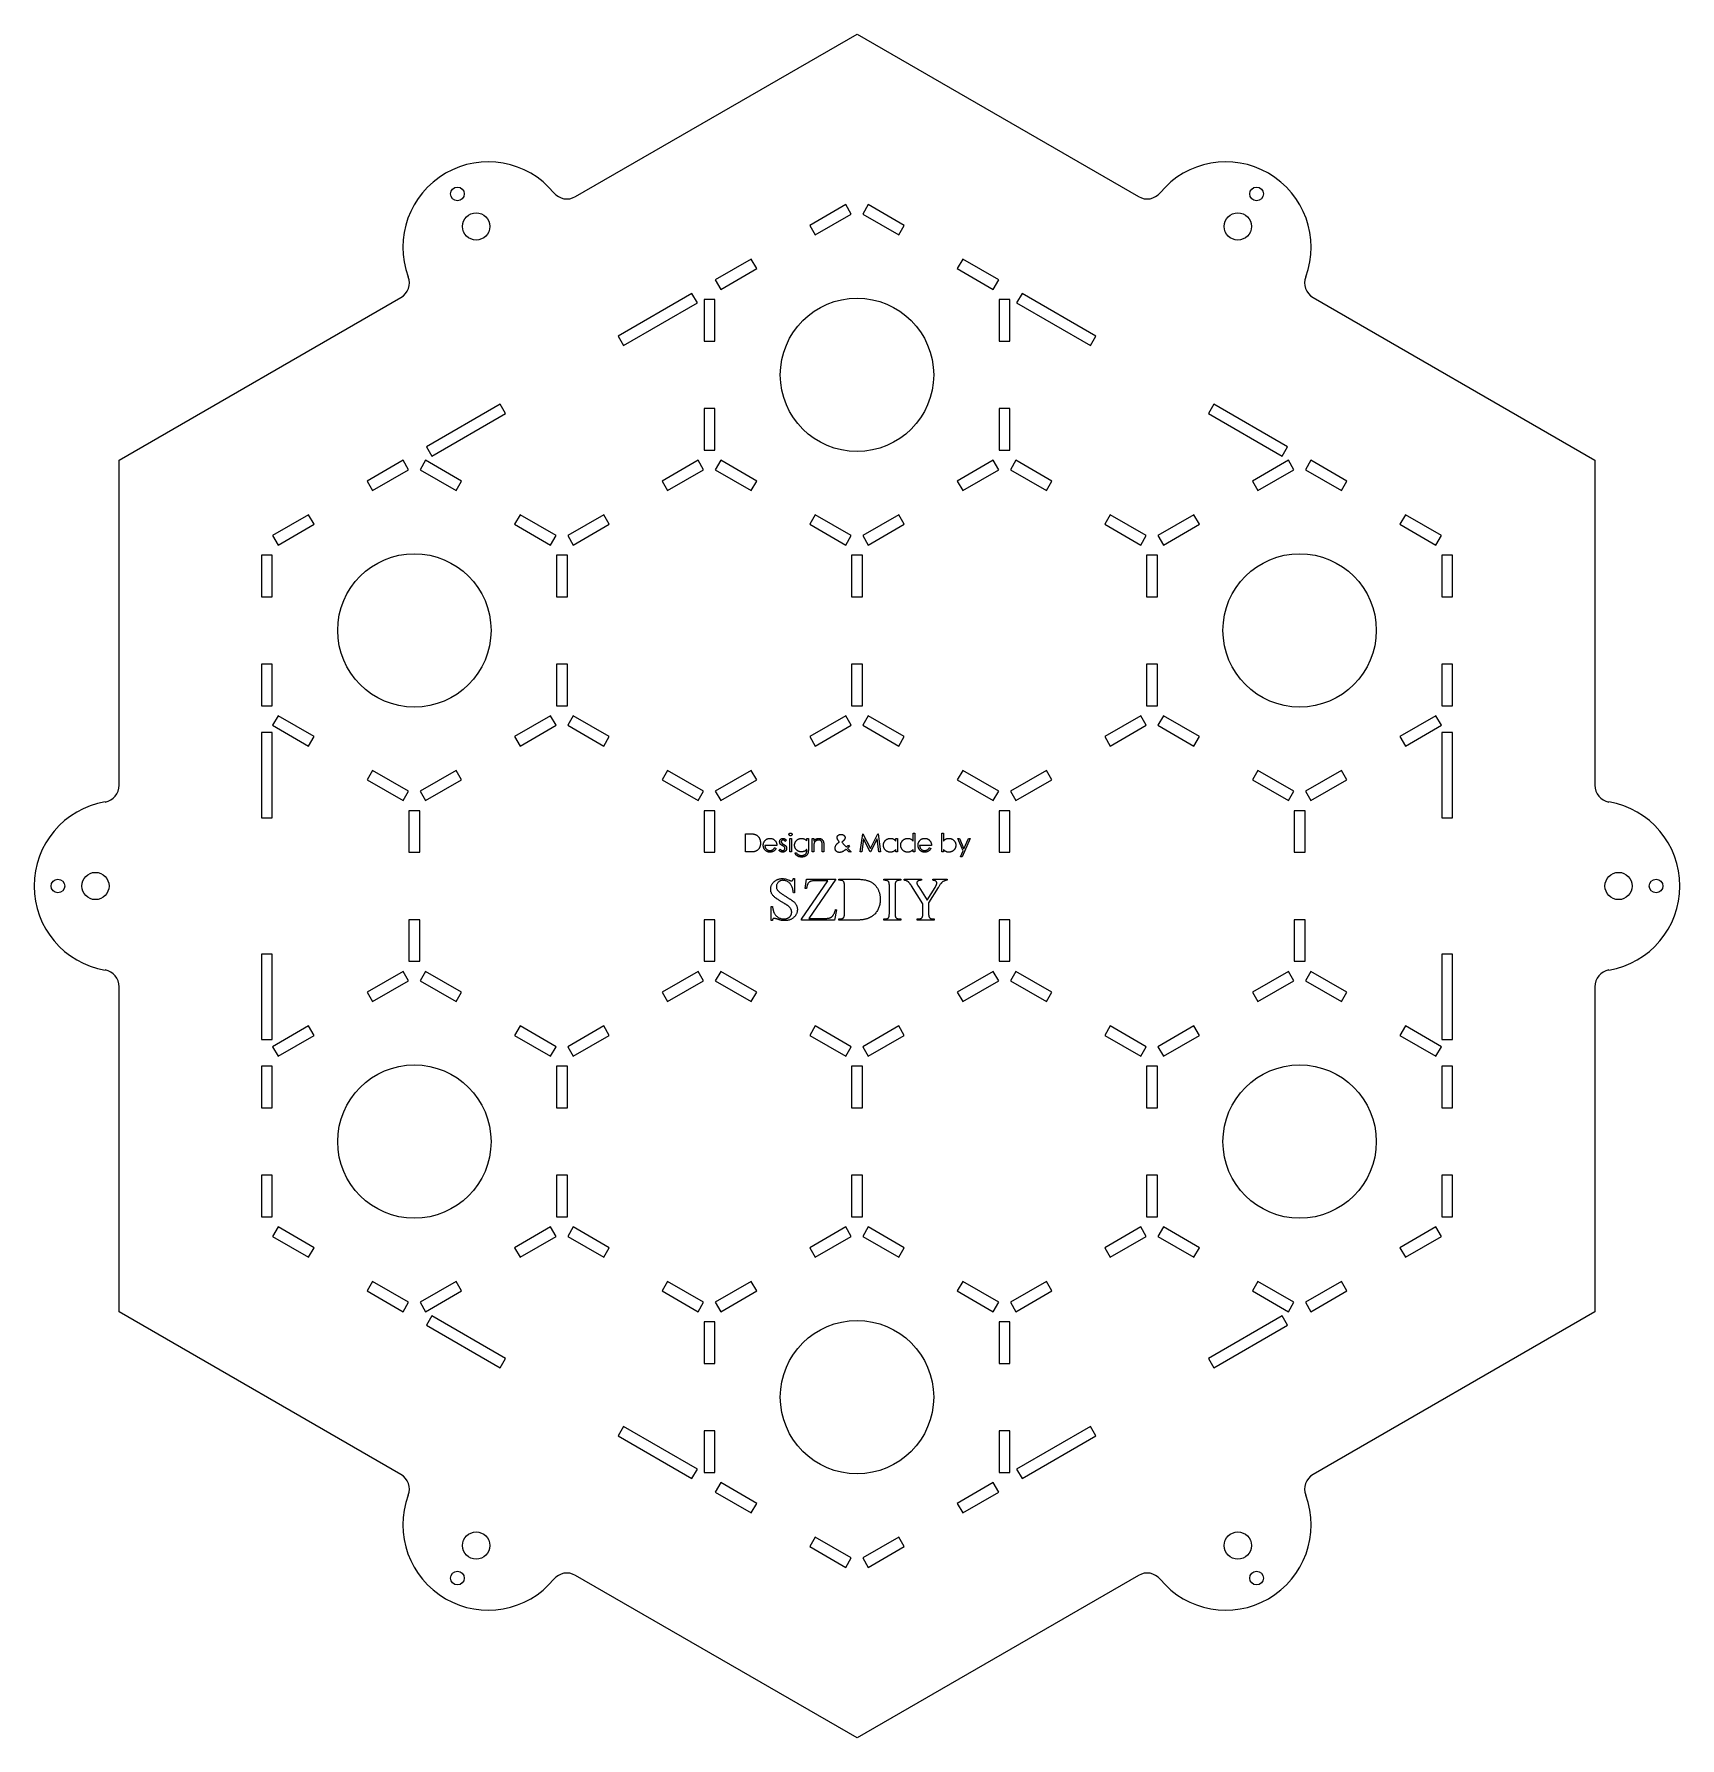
# Model space of a CAD drawing. Header units: millimetres. Extents: x -242 to 242, y -250 to 250.
import ezdxf

# ---------------------------------------------------------------- set-up
doc = ezdxf.new("R2010")
doc.units = ezdxf.units.MM

msp = doc.modelspace()

# ---------------------------------------------------------------- linework, layer by layer
at = {"color": 7, "linetype": 'Continuous', "lineweight": 15}
for p, q in [((-82.64, 202.29), (0, 250)), ((0, 250), (82.64, 202.29)), ((-3.31, 199.94), (-13.87, 193.84)), ((-12.27, 191.06), (-1.71, 197.16)), ((-1.71, 197.16), (-3.31, 199.94)), ((3.31, 199.94), (1.71, 197.16)), ((1.71, 197.16), (12.28, 191.06)), ((13.88, 193.84), (3.31, 199.94)), ((-13.87, 193.84), (-12.27, 191.06)), ((12.28, 191.06), (13.88, 193.84)), ((-31.02, 183.94), (-41.59, 177.84)), ((-39.99, 175.06), (-29.42, 181.16)), ((-29.42, 181.16), (-31.02, 183.94)), ((31.03, 183.94), (29.43, 181.16)), ((29.43, 181.16), (39.99, 175.06)), ((41.59, 177.84), (31.03, 183.94)), ((-41.59, 177.84), (-39.99, 175.06)), ((39.99, 175.06), (41.59, 177.84)), ((-216.51, 125), (-133.87, 172.71)), ((-48.43, 173.89), (-70.08, 161.39)), ((-68.48, 158.61), (-46.83, 171.11)), ((-46.83, 171.11), (-48.43, 173.89)), ((-44.9, 172.1), (-44.9, 159.9)), ((-41.7, 172.1), (-44.9, 172.1)), ((-41.7, 159.9), (-41.7, 172.1)), ((41.7, 172.1), (41.7, 159.9)), ((44.9, 172.1), (41.7, 172.1)), ((44.9, 159.9), (44.9, 172.1)), ((48.43, 173.89), (46.83, 171.12)), ((46.83, 171.12), (68.48, 158.62)), ((70.08, 161.39), (48.43, 173.89)), ((133.87, 172.71), (216.51, 125)), ((-70.08, 161.39), (-68.48, 158.61)), ((68.48, 158.62), (70.08, 161.39)), ((-44.9, 159.9), (-41.7, 159.9)), ((41.7, 159.9), (44.9, 159.9)), ((-104.72, 141.39), (-126.37, 128.89)), ((-103.12, 138.61), (-104.72, 141.39)), ((-44.9, 140.1), (-44.9, 127.9)), ((-41.7, 140.1), (-44.9, 140.1)), ((-41.7, 127.9), (-41.7, 140.1)), ((41.7, 140.1), (41.7, 127.9)), ((44.9, 140.1), (41.7, 140.1)), ((44.9, 127.9), (44.9, 140.1)), ((104.72, 141.39), (103.12, 138.61)), ((126.37, 128.88), (104.72, 141.39)), ((-124.77, 126.11), (-103.12, 138.61)), ((103.12, 138.61), (124.77, 126.11)), ((-216.51, 29.58), (-216.51, 125)), ((-126.37, 128.89), (-124.77, 126.11)), ((-44.9, 127.9), (-41.7, 127.9)), ((41.7, 127.9), (44.9, 127.9)), ((124.77, 126.11), (126.37, 128.88)), ((216.51, 125), (216.51, 29.58)), ((-133.21, 124.94), (-143.78, 118.84)), ((-142.18, 116.06), (-131.61, 122.16)), ((-131.61, 122.16), (-133.21, 124.94)), ((-126.59, 124.94), (-128.19, 122.16)), ((-128.19, 122.16), (-117.62, 116.06)), ((-116.02, 118.84), (-126.59, 124.94)), ((-46.61, 124.94), (-57.18, 118.84)), ((-55.58, 116.06), (-45.01, 122.16)), ((-45.01, 122.16), (-46.61, 124.94)), ((-39.99, 124.94), (-41.59, 122.16)), ((-41.59, 122.16), (-31.02, 116.06)), ((-29.42, 118.84), (-39.99, 124.94)), ((39.99, 124.94), (29.42, 118.84)), ((31.02, 116.06), (41.59, 122.16)), ((41.59, 122.16), (39.99, 124.94)), ((46.61, 124.94), (45.01, 122.16)), ((45.01, 122.16), (55.58, 116.06)), ((57.18, 118.84), (46.61, 124.94)), ((126.59, 124.94), (116.02, 118.84)), ((117.62, 116.06), (128.19, 122.16)), ((128.19, 122.16), (126.59, 124.94)), ((133.21, 124.94), (131.61, 122.16)), ((131.61, 122.16), (142.18, 116.06)), ((143.78, 118.84), (133.21, 124.94)), ((-143.78, 118.84), (-142.18, 116.06)), ((-117.62, 116.06), (-116.02, 118.84)), ((-57.18, 118.84), (-55.58, 116.06)), ((-31.02, 116.06), (-29.42, 118.84)), ((29.42, 118.84), (31.02, 116.06)), ((55.58, 116.06), (57.18, 118.84)), ((116.02, 118.84), (117.62, 116.06)), ((142.18, 116.06), (143.78, 118.84)), ((-160.93, 108.94), (-171.49, 102.84)), ((-169.89, 100.06), (-159.33, 106.16)), ((-159.33, 106.16), (-160.93, 108.94)), ((-98.88, 108.94), (-100.48, 106.16)), ((-100.48, 106.16), (-89.91, 100.06)), ((-88.31, 102.84), (-98.88, 108.94)), ((-74.32, 108.94), (-84.89, 102.84)), ((-83.29, 100.06), (-72.72, 106.16)), ((-72.72, 106.16), (-74.32, 108.94)), ((-12.27, 108.94), (-13.87, 106.16)), ((-13.87, 106.16), (-3.31, 100.06)), ((-1.71, 102.84), (-12.27, 108.94)), ((12.28, 108.94), (1.71, 102.84)), ((3.31, 100.06), (13.88, 106.16)), ((13.88, 106.16), (12.28, 108.94)), ((74.33, 108.94), (72.73, 106.16)), ((72.73, 106.16), (83.29, 100.06)), ((84.89, 102.84), (74.33, 108.94)), ((98.88, 108.94), (88.31, 102.84)), ((89.91, 100.06), (100.48, 106.16)), ((100.48, 106.16), (98.88, 108.94)), ((160.93, 108.94), (159.33, 106.16)), ((159.33, 106.16), (169.89, 100.06)), ((171.49, 102.84), (160.93, 108.94)), ((-171.49, 102.84), (-169.89, 100.06)), ((-89.91, 100.06), (-88.31, 102.84)), ((-84.89, 102.84), (-83.29, 100.06)), ((-3.31, 100.06), (-1.71, 102.84)), ((1.71, 102.84), (3.31, 100.06)), ((83.29, 100.06), (84.89, 102.84)), ((88.31, 102.84), (89.91, 100.06)), ((169.89, 100.06), (171.49, 102.84)), ((-174.8, 97.1), (-174.8, 84.9)), ((-171.6, 97.1), (-174.8, 97.1)), ((-171.6, 84.9), (-171.6, 97.1)), ((-88.2, 97.1), (-88.2, 84.9)), ((-85, 97.1), (-88.2, 97.1)), ((-85, 84.9), (-85, 97.1)), ((-1.6, 97.1), (-1.6, 84.9)), ((1.6, 97.1), (-1.6, 97.1)), ((1.6, 84.9), (1.6, 97.1)), ((85, 97.1), (85, 84.9)), ((88.2, 97.1), (85, 97.1)), ((88.2, 84.9), (88.2, 97.1)), ((171.6, 97.1), (171.6, 84.9)), ((174.8, 97.1), (171.6, 97.1)), ((174.8, 84.9), (174.8, 97.1)), ((-174.8, 84.9), (-171.6, 84.9)), ((-88.2, 84.9), (-85, 84.9)), ((-1.6, 84.9), (1.6, 84.9)), ((85, 84.9), (88.2, 84.9)), ((171.6, 84.9), (174.8, 84.9)), ((-174.8, 65.1), (-174.8, 52.9)), ((-171.6, 65.1), (-174.8, 65.1)), ((-171.6, 52.9), (-171.6, 65.1)), ((-88.2, 65.1), (-88.2, 52.9)), ((-85, 65.1), (-88.2, 65.1)), ((-85, 52.9), (-85, 65.1)), ((-1.6, 65.1), (-1.6, 52.9)), ((1.6, 65.1), (-1.6, 65.1)), ((1.6, 52.9), (1.6, 65.1)), ((85, 65.1), (85, 52.9)), ((88.2, 65.1), (85, 65.1)), ((88.2, 52.9), (88.2, 65.1)), ((171.6, 65.1), (171.6, 52.9)), ((174.8, 65.1), (171.6, 65.1)), ((174.8, 52.9), (174.8, 65.1)), ((-174.8, 52.9), (-171.6, 52.9)), ((-88.2, 52.9), (-85, 52.9)), ((-1.6, 52.9), (1.6, 52.9)), ((85, 52.9), (88.2, 52.9)), ((171.6, 52.9), (174.8, 52.9)), ((-174.8, 45), (-174.8, 20)), ((-171.6, 45), (-174.8, 45)), ((-171.6, 20), (-171.6, 45)), ((-169.89, 49.94), (-171.49, 47.16)), ((-171.49, 47.16), (-160.93, 41.06)), ((-159.33, 43.84), (-169.89, 49.94)), ((-89.91, 49.94), (-100.48, 43.84)), ((-98.88, 41.06), (-88.31, 47.16)), ((-88.31, 47.16), (-89.91, 49.94)), ((-83.29, 49.94), (-84.89, 47.16)), ((-84.89, 47.16), (-74.32, 41.06)), ((-72.72, 43.84), (-83.29, 49.94)), ((-3.31, 49.94), (-13.87, 43.84)), ((-12.27, 41.06), (-1.71, 47.16)), ((-1.71, 47.16), (-3.31, 49.94)), ((3.31, 49.94), (1.71, 47.16)), ((1.71, 47.16), (12.28, 41.06)), ((13.88, 43.84), (3.31, 49.94)), ((83.29, 49.94), (72.73, 43.84)), ((74.33, 41.06), (84.89, 47.16)), ((84.89, 47.16), (83.29, 49.94)), ((89.91, 49.94), (88.31, 47.16)), ((88.31, 47.16), (98.88, 41.06)), ((100.48, 43.84), (89.91, 49.94)), ((169.89, 49.94), (159.33, 43.84)), ((160.93, 41.06), (171.49, 47.16)), ((171.49, 47.16), (169.89, 49.94)), ((171.6, 45), (171.6, 20)), ((174.8, 45), (171.6, 45)), ((174.8, 20), (174.8, 45)), ((-160.93, 41.06), (-159.33, 43.84)), ((-100.48, 43.84), (-98.88, 41.06)), ((-74.32, 41.06), (-72.72, 43.84)), ((-13.87, 43.84), (-12.27, 41.06)), ((12.28, 41.06), (13.88, 43.84)), ((72.73, 43.84), (74.33, 41.06)), ((98.88, 41.06), (100.48, 43.84)), ((159.33, 43.84), (160.93, 41.06)), ((-142.18, 33.94), (-143.78, 31.16)), ((-143.78, 31.16), (-133.21, 25.06)), ((-131.61, 27.84), (-142.18, 33.94)), ((-117.62, 33.94), (-128.19, 27.84)), ((-126.59, 25.06), (-116.02, 31.16)), ((-116.02, 31.16), (-117.62, 33.94)), ((-55.58, 33.94), (-57.18, 31.16)), ((-57.18, 31.16), (-46.61, 25.06)), ((-45.01, 27.84), (-55.58, 33.94)), ((-31.02, 33.94), (-41.59, 27.84)), ((-39.99, 25.06), (-29.42, 31.16)), ((-29.42, 31.16), (-31.02, 33.94)), ((31.02, 33.94), (29.42, 31.16)), ((29.42, 31.16), (39.99, 25.06)), ((41.59, 27.84), (31.02, 33.94)), ((55.58, 33.94), (45.01, 27.84)), ((46.61, 25.06), (57.18, 31.16)), ((57.18, 31.16), (55.58, 33.94)), ((117.62, 33.94), (116.02, 31.16)), ((116.02, 31.16), (126.59, 25.06)), ((128.19, 27.84), (117.62, 33.94)), ((142.18, 33.94), (131.61, 27.84)), ((133.21, 25.06), (143.78, 31.16)), ((143.78, 31.16), (142.18, 33.94)), ((-133.21, 25.06), (-131.61, 27.84)), ((-128.19, 27.84), (-126.59, 25.06)), ((-46.61, 25.06), (-45.01, 27.84)), ((-41.59, 27.84), (-39.99, 25.06)), ((39.99, 25.06), (41.59, 27.84)), ((45.01, 27.84), (46.61, 25.06)), ((126.59, 25.06), (128.19, 27.84)), ((131.61, 27.84), (133.21, 25.06)), ((-174.8, 20), (-171.6, 20)), ((-131.5, 22.1), (-131.5, 9.9)), ((-128.3, 22.1), (-131.5, 22.1)), ((-128.3, 9.9), (-128.3, 22.1)), ((-44.9, 22.1), (-44.9, 9.9)), ((-41.7, 22.1), (-44.9, 22.1)), ((-41.7, 9.9), (-41.7, 22.1)), ((41.7, 22.1), (41.7, 9.9)), ((44.9, 22.1), (41.7, 22.1)), ((44.9, 9.9), (44.9, 22.1)), ((128.3, 22.1), (128.3, 9.9)), ((131.5, 22.1), (128.3, 22.1)), ((131.5, 9.9), (131.5, 22.1)), ((171.6, 20), (174.8, 20)), ((-32.72, 10), (-32.72, 15.35)), ((-32.72, 15.35), (-31.64, 15.35)), ((0.96, 10), (1.67, 15.35)), ((1.67, 15.35), (1.73, 15.35)), ((1.73, 15.35), (3.94, 10.96)), ((3.94, 10.96), (6.15, 15.35)), ((6.15, 15.35), (6.22, 15.35)), ((6.22, 15.35), (6.93, 10)), ((16.46, 15.49), (16.94, 15.49)), ((16.46, 13.15), (16.46, 15.49)), ((16.94, 15.49), (16.94, 10)), ((24.9, 10), (24.9, 15.49)), ((24.9, 15.49), (25.38, 15.49)), ((25.38, 15.49), (25.38, 13.2)), ((-31.06, 10), (-32.72, 10)), ((-23.53, 11.85), (-27.03, 11.85)), ((-24.16, 11.23), (-23.73, 11.01)), ((-22.91, 10.46), (-22.59, 10.82)), ((-20.72, 13.42), (-21.04, 13.09)), ((-19.76, 10), (-19.76, 13.91)), ((-19.76, 13.91), (-19.27, 13.91)), ((-19.27, 10), (-19.76, 10)), ((-19.27, 13.91), (-19.27, 10)), ((-14.75, 13.23), (-14.75, 13.91)), ((-14.75, 13.91), (-14.27, 13.91)), ((-14.75, 10.55), (-14.75, 10.75)), ((-14.27, 13.91), (-14.27, 10.81)), ((-13.17, 10), (-13.17, 13.91)), ((-13.17, 13.91), (-12.69, 13.91)), ((-12.69, 10), (-13.17, 10)), ((-12.69, 13.91), (-12.69, 13.2)), ((-12.69, 11.41), (-12.69, 10)), ((-10.22, 10), (-10.22, 11.84)), ((-9.74, 10), (-10.22, 10)), ((-9.74, 12), (-9.74, 10)), ((-4.47, 12.84), (-3.67, 11.99)), ((-3.67, 11.99), (-3.13, 11.44)), ((-2.36, 10), (-3.16, 10.82)), ((-2.46, 11.99), (-2.16, 11.64)), ((-1.72, 10), (-2.36, 10)), ((1.44, 10), (0.96, 10)), ((1.95, 13.86), (1.44, 10)), ((3.89, 10), (1.95, 13.86)), ((4, 10), (3.89, 10)), ((5.93, 13.85), (4, 10)), ((6.44, 10), (5.93, 13.85)), ((6.93, 10), (6.44, 10)), ((11.38, 13.91), (11.86, 13.91)), ((11.38, 13.19), (11.38, 13.91)), ((11.38, 10), (11.38, 10.68)), ((11.86, 10), (11.38, 10)), ((11.86, 13.91), (11.86, 10)), ((16.46, 10), (16.46, 10.68)), ((16.94, 10), (16.46, 10)), ((21.88, 11.85), (18.38, 11.85)), ((21.25, 11.23), (21.67, 11.01)), ((25.38, 10), (24.9, 10)), ((25.38, 10.72), (25.38, 10)), ((31.14, 10.33), (29.56, 13.91)), ((29.56, 13.91), (30.08, 13.91)), ((30.08, 13.91), (31.4, 10.92)), ((30.35, 8.56), (31.14, 10.33)), ((33.26, 13.91), (30.86, 8.56)), ((31.4, 10.92), (32.75, 13.91)), ((32.75, 13.91), (33.26, 13.91)), ((-131.5, 9.9), (-128.3, 9.9)), ((-44.9, 9.9), (-41.7, 9.9)), ((-18.25, 9.73), (-17.77, 9.73)), ((30.86, 8.56), (30.35, 8.56)), ((41.7, 9.9), (44.9, 9.9)), ((128.3, 9.9), (131.5, 9.9)), ((-18.67, 2.17), (-18.33, 2.17)), ((-18.33, 2.17), (-18.33, -2)), ((-16.33, -9.77), (-8.58, 1.5)), ((-15.17, -0.77), (-14.83, 2)), ((-14.83, 2), (-6.26, 2)), ((-6.26, 2), (-14.16, -9.5)), ((-8.58, 1.5), (-12.4, 1.5)), ((-5.33, 1.67), (-5.33, 2)), ((-5.33, 2), (-0.42, 2)), ((-4.9, 1.67), (-5.33, 1.67)), ((7.83, 1.67), (7.83, 2)), ((7.83, 2), (12.83, 2)), ((8.24, 1.67), (7.83, 1.67)), ((12.83, 1.67), (12.41, 1.67)), ((12.83, 2), (12.83, 1.67)), ((13.86, 1.67), (13.86, 2)), ((13.86, 2), (18.96, 2)), ((19.33, -5.21), (16.01, 0.01)), ((18.96, 1.67), (18.69, 1.67)), ((18.96, 2), (18.96, 1.67)), ((22.22, 1.67), (22.22, 2)), ((22.22, 2), (26.44, 2)), ((26.44, 1.67), (26.21, 1.67)), ((26.44, 2), (26.44, 1.67)), ((-18.33, -2), (-18.67, -2)), ((-14.83, -0.77), (-15.17, -0.77)), ((-3.67, -7.83), (-3.67, -0.17)), ((9.5, -7.83), (9.5, -0.17)), ((11.17, -0.17), (11.17, -7.83)), ((18.12, -0.26), (20.58, -4.12)), ((20.58, -4.12), (22.9, -0.42)), ((23.86, -0.41), (21, -4.98)), ((21, -4.98), (21, -7.83)), ((-131.5, -9.9), (-131.5, -22.1)), ((-128.3, -9.9), (-131.5, -9.9)), ((-128.3, -22.1), (-128.3, -9.9)), ((-44.9, -9.9), (-44.9, -22.1)), ((-41.7, -9.9), (-44.9, -9.9)), ((-41.7, -22.1), (-41.7, -9.9)), ((-25.17, -10.17), (-25.17, -6)), ((-25.17, -6), (-24.83, -6)), ((-16.33, -10), (-16.33, -9.77)), ((-6.56, -10), (-16.33, -10)), ((-14.16, -9.5), (-9.1, -9.5)), ((-6, -6.95), (-6.56, -10)), ((-6.29, -6.89), (-6, -6.95)), ((-5.33, -10), (-5.33, -9.67)), ((-5.33, -9.67), (-4.9, -9.67)), ((0.06, -10), (-5.33, -10)), ((7.83, -10), (7.83, -9.67)), ((7.83, -9.67), (8.24, -9.67)), ((12.83, -10), (7.83, -10)), ((12.41, -9.67), (12.83, -9.67)), ((12.83, -9.67), (12.83, -10)), ((17.67, -10), (17.67, -9.67)), ((17.67, -9.67), (18.08, -9.67)), ((22.67, -10), (17.67, -10)), ((19.33, -7.83), (19.33, -5.21)), ((22.28, -9.67), (22.67, -9.67)), ((22.67, -9.67), (22.67, -10)), ((41.7, -9.9), (41.7, -22.1)), ((44.9, -9.9), (41.7, -9.9)), ((44.9, -22.1), (44.9, -9.9)), ((128.3, -9.9), (128.3, -22.1)), ((131.5, -9.9), (128.3, -9.9)), ((131.5, -22.1), (131.5, -9.9)), ((-24.83, -10.17), (-25.17, -10.17)), ((-171.6, -20), (-174.8, -20)), ((-174.8, -20), (-174.8, -45)), ((-171.6, -45), (-171.6, -20)), ((171.6, -20), (171.6, -45)), ((174.8, -20), (171.6, -20)), ((174.8, -45), (174.8, -20)), ((-131.5, -22.1), (-128.3, -22.1)), ((-44.9, -22.1), (-41.7, -22.1)), ((41.7, -22.1), (44.9, -22.1)), ((128.3, -22.1), (131.5, -22.1)), ((-216.51, -125), (-216.51, -29.58)), ((-133.21, -25.06), (-143.78, -31.16)), ((-142.18, -33.94), (-131.61, -27.84)), ((-131.61, -27.84), (-133.21, -25.06)), ((-126.59, -25.06), (-128.19, -27.84)), ((-128.19, -27.84), (-117.62, -33.94)), ((-116.02, -31.16), (-126.59, -25.06)), ((-46.61, -25.06), (-57.18, -31.16)), ((-55.58, -33.94), (-45.01, -27.84)), ((-45.01, -27.84), (-46.61, -25.06)), ((-39.99, -25.06), (-41.59, -27.84)), ((-41.59, -27.84), (-31.02, -33.94)), ((-29.42, -31.16), (-39.99, -25.06)), ((39.99, -25.06), (29.42, -31.16)), ((31.02, -33.94), (41.59, -27.84)), ((41.59, -27.84), (39.99, -25.06)), ((46.61, -25.06), (45.01, -27.84)), ((45.01, -27.84), (55.58, -33.94)), ((57.18, -31.16), (46.61, -25.06)), ((126.59, -25.06), (116.02, -31.16)), ((117.62, -33.94), (128.19, -27.84)), ((128.19, -27.84), (126.59, -25.06)), ((133.21, -25.06), (131.61, -27.84)), ((131.61, -27.84), (142.18, -33.94)), ((143.78, -31.16), (133.21, -25.06)), ((216.51, -29.58), (216.51, -125)), ((-143.78, -31.16), (-142.18, -33.94)), ((-117.62, -33.94), (-116.02, -31.16)), ((-57.18, -31.16), (-55.58, -33.94)), ((-31.02, -33.94), (-29.42, -31.16)), ((29.42, -31.16), (31.02, -33.94)), ((55.58, -33.94), (57.18, -31.16)), ((116.02, -31.16), (117.62, -33.94)), ((142.18, -33.94), (143.78, -31.16)), ((-174.8, -45), (-171.6, -45)), ((-160.93, -41.06), (-171.49, -47.16)), ((-169.89, -49.94), (-159.33, -43.84)), ((-159.33, -43.84), (-160.93, -41.06)), ((-98.88, -41.06), (-100.48, -43.84)), ((-100.48, -43.84), (-89.91, -49.94)), ((-88.31, -47.16), (-98.88, -41.06)), ((-74.32, -41.06), (-84.89, -47.16)), ((-83.29, -49.94), (-72.72, -43.84)), ((-72.72, -43.84), (-74.32, -41.06)), ((-12.28, -41.06), (-13.88, -43.84)), ((-13.88, -43.84), (-3.31, -49.94)), ((-1.71, -47.16), (-12.28, -41.06)), ((12.28, -41.06), (1.71, -47.16)), ((3.31, -49.94), (13.88, -43.84)), ((13.88, -43.84), (12.28, -41.06)), ((74.32, -41.06), (72.72, -43.84)), ((72.72, -43.84), (83.29, -49.94)), ((84.89, -47.16), (74.32, -41.06)), ((98.88, -41.06), (88.31, -47.16)), ((89.91, -49.94), (100.48, -43.84)), ((100.48, -43.84), (98.88, -41.06)), ((160.93, -41.06), (159.33, -43.84)), ((159.33, -43.84), (169.89, -49.94)), ((171.49, -47.16), (160.93, -41.06)), ((171.6, -45), (174.8, -45)), ((-171.49, -47.16), (-169.89, -49.94)), ((-89.91, -49.94), (-88.31, -47.16)), ((-84.89, -47.16), (-83.29, -49.94)), ((-3.31, -49.94), (-1.71, -47.16)), ((1.71, -47.16), (3.31, -49.94)), ((83.29, -49.94), (84.89, -47.16)), ((88.31, -47.16), (89.91, -49.94)), ((169.89, -49.94), (171.49, -47.16)), ((-174.8, -52.9), (-174.8, -65.1)), ((-171.6, -52.9), (-174.8, -52.9)), ((-171.6, -65.1), (-171.6, -52.9)), ((-88.2, -52.9), (-88.2, -65.1)), ((-85, -52.9), (-88.2, -52.9)), ((-85, -65.1), (-85, -52.9)), ((-1.6, -52.9), (-1.6, -65.1)), ((1.6, -52.9), (-1.6, -52.9)), ((1.6, -65.1), (1.6, -52.9)), ((85, -52.9), (85, -65.1)), ((88.2, -52.9), (85, -52.9)), ((88.2, -65.1), (88.2, -52.9)), ((171.6, -52.9), (171.6, -65.1)), ((174.8, -52.9), (171.6, -52.9)), ((174.8, -65.1), (174.8, -52.9)), ((-174.8, -65.1), (-171.6, -65.1)), ((-88.2, -65.1), (-85, -65.1)), ((-1.6, -65.1), (1.6, -65.1)), ((85, -65.1), (88.2, -65.1)), ((171.6, -65.1), (174.8, -65.1)), ((-174.8, -84.9), (-174.8, -97.1)), ((-171.6, -84.9), (-174.8, -84.9)), ((-171.6, -97.1), (-171.6, -84.9)), ((-88.2, -84.9), (-88.2, -97.1)), ((-85, -84.9), (-88.2, -84.9)), ((-85, -97.1), (-85, -84.9)), ((-1.6, -84.9), (-1.6, -97.1)), ((1.6, -84.9), (-1.6, -84.9)), ((1.6, -97.1), (1.6, -84.9)), ((85, -84.9), (85, -97.1)), ((88.2, -84.9), (85, -84.9)), ((88.2, -97.1), (88.2, -84.9)), ((171.6, -84.9), (171.6, -97.1)), ((174.8, -84.9), (171.6, -84.9)), ((174.8, -97.1), (174.8, -84.9)), ((-174.8, -97.1), (-171.6, -97.1)), ((-88.2, -97.1), (-85, -97.1)), ((-1.6, -97.1), (1.6, -97.1)), ((85, -97.1), (88.2, -97.1)), ((171.6, -97.1), (174.8, -97.1)), ((-169.89, -100.06), (-171.49, -102.84)), ((-171.49, -102.84), (-160.93, -108.94)), ((-159.33, -106.16), (-169.89, -100.06)), ((-89.91, -100.06), (-100.48, -106.16)), ((-98.88, -108.94), (-88.31, -102.84)), ((-88.31, -102.84), (-89.91, -100.06)), ((-83.29, -100.06), (-84.89, -102.84)), ((-84.89, -102.84), (-74.32, -108.94)), ((-72.72, -106.16), (-83.29, -100.06)), ((-3.31, -100.06), (-13.87, -106.16)), ((-12.27, -108.94), (-1.71, -102.84)), ((-1.71, -102.84), (-3.31, -100.06)), ((3.31, -100.06), (1.71, -102.84)), ((1.71, -102.84), (12.28, -108.94)), ((13.88, -106.16), (3.31, -100.06)), ((83.29, -100.06), (72.73, -106.16)), ((74.33, -108.94), (84.89, -102.84)), ((84.89, -102.84), (83.29, -100.06)), ((89.91, -100.06), (88.31, -102.84)), ((88.31, -102.84), (98.88, -108.94)), ((100.48, -106.16), (89.91, -100.06)), ((169.89, -100.06), (159.33, -106.16)), ((160.93, -108.94), (171.49, -102.84)), ((171.49, -102.84), (169.89, -100.06)), ((-160.93, -108.94), (-159.33, -106.16)), ((-100.48, -106.16), (-98.88, -108.94)), ((-74.32, -108.94), (-72.72, -106.16)), ((-13.87, -106.16), (-12.27, -108.94)), ((12.28, -108.94), (13.88, -106.16)), ((72.73, -106.16), (74.33, -108.94)), ((98.88, -108.94), (100.48, -106.16)), ((159.33, -106.16), (160.93, -108.94)), ((-142.18, -116.06), (-143.78, -118.84)), ((-143.78, -118.84), (-133.21, -124.94)), ((-131.61, -122.16), (-142.18, -116.06)), ((-117.62, -116.06), (-128.19, -122.16)), ((-126.59, -124.94), (-116.02, -118.84)), ((-116.02, -118.84), (-117.62, -116.06)), ((-55.58, -116.06), (-57.18, -118.84)), ((-57.18, -118.84), (-46.61, -124.94)), ((-45.01, -122.16), (-55.58, -116.06)), ((-31.02, -116.06), (-41.59, -122.16)), ((-39.99, -124.94), (-29.42, -118.84)), ((-29.42, -118.84), (-31.02, -116.06)), ((31.02, -116.06), (29.42, -118.84)), ((29.42, -118.84), (39.99, -124.94)), ((41.59, -122.16), (31.02, -116.06)), ((55.58, -116.06), (45.01, -122.16)), ((46.61, -124.94), (57.18, -118.84)), ((57.18, -118.84), (55.58, -116.06)), ((117.62, -116.06), (116.02, -118.84)), ((116.02, -118.84), (126.59, -124.94)), ((128.19, -122.16), (117.62, -116.06)), ((142.18, -116.06), (131.61, -122.16)), ((133.21, -124.94), (143.78, -118.84)), ((143.78, -118.84), (142.18, -116.06)), ((-133.87, -172.71), (-216.51, -125)), ((-133.21, -124.94), (-131.61, -122.16)), ((-128.19, -122.16), (-126.59, -124.94)), ((-46.61, -124.94), (-45.01, -122.16)), ((-41.59, -122.16), (-39.99, -124.94)), ((39.99, -124.94), (41.59, -122.16)), ((45.01, -122.16), (46.61, -124.94)), ((126.59, -124.94), (128.19, -122.16)), ((131.61, -122.16), (133.21, -124.94)), ((216.51, -125), (133.87, -172.71)), ((-124.77, -126.11), (-126.37, -128.88)), ((-126.37, -128.88), (-104.72, -141.39)), ((-103.12, -138.61), (-124.77, -126.11)), ((-44.9, -127.9), (-44.9, -140.1)), ((-41.7, -127.9), (-44.9, -127.9)), ((-41.7, -140.1), (-41.7, -127.9)), ((41.7, -127.9), (41.7, -140.1)), ((44.9, -127.9), (41.7, -127.9)), ((44.9, -140.1), (44.9, -127.9)), ((124.77, -126.11), (103.12, -138.61)), ((104.72, -141.38), (126.37, -128.88)), ((126.37, -128.88), (124.77, -126.11)), ((-104.72, -141.39), (-103.12, -138.61)), ((103.12, -138.61), (104.72, -141.38)), ((-44.9, -140.1), (-41.7, -140.1)), ((41.7, -140.1), (44.9, -140.1)), ((-68.48, -158.61), (-70.08, -161.39)), ((-46.83, -171.12), (-68.48, -158.61)), ((-44.9, -159.9), (-44.9, -172.1)), ((-41.7, -159.9), (-44.9, -159.9)), ((-41.7, -172.1), (-41.7, -159.9)), ((41.7, -159.9), (41.7, -172.1)), ((44.9, -159.9), (41.7, -159.9)), ((44.9, -172.1), (44.9, -159.9)), ((68.48, -158.61), (46.83, -171.11)), ((70.08, -161.38), (68.48, -158.61)), ((-70.08, -161.39), (-48.43, -173.89)), ((48.43, -173.88), (70.08, -161.38)), ((-48.43, -173.89), (-46.83, -171.12)), ((-44.9, -172.1), (-41.7, -172.1)), ((41.7, -172.1), (44.9, -172.1)), ((46.83, -171.11), (48.43, -173.88)), ((-39.99, -175.06), (-41.59, -177.84)), ((-41.59, -177.84), (-31.02, -183.94)), ((-29.42, -181.16), (-39.99, -175.06)), ((39.99, -175.06), (29.43, -181.16)), ((31.03, -183.94), (41.59, -177.84)), ((41.59, -177.84), (39.99, -175.06)), ((-31.02, -183.94), (-29.42, -181.16)), ((29.43, -181.16), (31.03, -183.94)), ((-12.27, -191.06), (-13.87, -193.84)), ((-13.87, -193.84), (-3.31, -199.94)), ((-1.71, -197.16), (-12.27, -191.06)), ((12.28, -191.06), (1.71, -197.16)), ((3.31, -199.94), (13.88, -193.84)), ((13.88, -193.84), (12.28, -191.06)), ((-3.31, -199.94), (-1.71, -197.16)), ((1.71, -197.16), (3.31, -199.94)), ((0, -250), (-82.64, -202.29)), ((82.64, -202.29), (0, -250))]:
    msp.add_line(p, q, dxfattribs=at)
for centre, radius in [((-117.25, 203.09), 2), ((117.25, 203.09), 2), ((-111.75, 193.56), 4), ((111.75, 193.56), 4), ((0, 150), 22.5), ((-129.9, 75), 22.5), ((129.9, 75), 22.5), ((-234.51, 0), 2), ((-223.51, 0), 4), ((223.51, 0), 4), ((234.51, 0), 2), ((-129.9, -75), 22.5), ((129.9, -75), 22.5), ((0, -150), 22.5), ((-111.75, -193.56), 4), ((111.75, -193.56), 4), ((-117.25, -203.09), 2), ((117.25, -203.09), 2)]:
    msp.add_circle(centre, radius, dxfattribs=at)
for centre, radius, start, end in [((-108.25, 187.5), 25, 39.5941, 200.4059), ((108.25, 187.5), 25, 339.5941, 140.4059), ((-85.14, 206.62), 5, 219.5941, 300), ((85.14, 206.62), 5, 240, 320.4059), ((-136.37, 177.04), 5, 300, 20.4059), ((136.37, 177.04), 5, 159.5941, 240), ((-221.51, 29.58), 5, 279.5941, 0), ((221.51, 29.58), 5, 180, 260.4059), ((-216.51, 0), 25, 99.5941, 260.4059), ((216.51, 0), 25, 279.5941, 80.4059), ((-221.51, -29.58), 5, 0, 80.4059), ((221.51, -29.58), 5, 99.5941, 180), ((-136.37, -177.04), 5, 339.5941, 60), ((136.37, -177.04), 5, 120, 200.4059), ((-108.25, -187.5), 25, 159.5941, 320.4059), ((108.25, -187.5), 25, 219.5941, 20.4059), ((-85.14, -206.62), 5, 60, 140.4059), ((85.14, -206.62), 5, 39.5941, 120)]:
    msp.add_arc(centre, radius, start, end, dxfattribs=at)
for points, knots in [([(-31.64, 15.35), (-31.54, 15.35), (-31.36, 15.35), (-31.1, 15.34), (-30.86, 15.33), (-30.64, 15.3), (-30.43, 15.28), (-30.25, 15.24), (-30.09, 15.21), (-29.99, 15.17), (-29.94, 15.16)], [0, 0, 0, 0, 0.16429, 0.317407, 0.458845, 0.588746, 0.707831, 0.81577, 0.91288, 1, 1, 1, 1]), ([(-29.94, 15.16), (-29.88, 15.13), (-29.76, 15.09), (-29.58, 15), (-29.42, 14.9), (-29.26, 14.79), (-29.12, 14.66), (-28.99, 14.53), (-28.87, 14.37), (-28.75, 14.21), (-28.65, 14.04), (-28.57, 13.86), (-28.49, 13.67), (-28.43, 13.47), (-28.39, 13.27), (-28.35, 13.05), (-28.33, 12.83), (-28.33, 12.68), (-28.33, 12.61)], [0, 0, 0, 0, 0.0615435, 0.1216914, 0.1811506, 0.2400657, 0.2986721, 0.3576162, 0.4175722, 0.4786489, 0.5403937, 0.6023302, 0.6651085, 0.7285657, 0.7936554, 0.8605375, 0.9292376, 1, 1, 1, 1]), ([(-19.96, 15.14), (-19.96, 15.17), (-19.96, 15.22), (-19.93, 15.3), (-19.89, 15.37), (-19.83, 15.44), (-19.76, 15.49), (-19.69, 15.53), (-19.6, 15.55), (-19.55, 15.55), (-19.52, 15.56)], [0, 0, 0, 0, 0.123333, 0.242234, 0.363564, 0.490986, 0.619401, 0.744805, 0.868887, 1, 1, 1, 1]), ([(-19.52, 14.73), (-19.55, 14.73), (-19.6, 14.74), (-19.69, 14.76), (-19.76, 14.8), (-19.83, 14.85), (-19.89, 14.91), (-19.93, 14.98), (-19.96, 15.06), (-19.96, 15.12), (-19.96, 15.14)], [0, 0, 0, 0, 0.131913, 0.256751, 0.38292, 0.512118, 0.640317, 0.761001, 0.879103, 1, 1, 1, 1]), ([(-19.52, 15.56), (-19.49, 15.55), (-19.43, 15.55), (-19.34, 15.53), (-19.27, 15.49), (-19.2, 15.44), (-19.14, 15.37), (-19.1, 15.3), (-19.07, 15.22), (-19.07, 15.17), (-19.07, 15.14)], [0, 0, 0, 0, 0.1318733, 0.2582332, 0.3842653, 0.5131393, 0.6387033, 0.7592772, 0.8774363, 1, 1, 1, 1]), ([(-19.07, 15.14), (-19.07, 15.12), (-19.07, 15.06), (-19.1, 14.98), (-19.14, 14.91), (-19.2, 14.85), (-19.27, 14.8), (-19.34, 14.76), (-19.43, 14.74), (-19.49, 14.73), (-19.52, 14.73)], [0, 0, 0, 0, 0.120138, 0.237499, 0.357426, 0.483751, 0.613406, 0.740202, 0.867328, 1, 1, 1, 1]), ([(-5.53, 14.85), (-5.5, 14.87), (-5.44, 14.92), (-5.34, 14.98), (-5.24, 15.03), (-5.13, 15.07), (-5.02, 15.1), (-4.91, 15.13), (-4.78, 15.14), (-4.7, 15.14), (-4.66, 15.14)], [0, 0, 0, 0, 0.120995, 0.241393, 0.362136, 0.483351, 0.606977, 0.733652, 0.864361, 1, 1, 1, 1]), ([(-4.66, 15.14), (-4.6, 15.14), (-4.5, 15.14), (-4.34, 15.11), (-4.2, 15.07), (-4.06, 15.01), (-3.93, 14.94), (-3.82, 14.86), (-3.72, 14.76), (-3.64, 14.65), (-3.58, 14.54), (-3.53, 14.42), (-3.5, 14.3), (-3.5, 14.22), (-3.5, 14.17)], [0, 0, 0, 0, 0.095814, 0.188199, 0.279057, 0.368847, 0.45627, 0.539191, 0.619926, 0.699277, 0.776909, 0.852013, 0.925833, 1, 1, 1, 1]), ([(-28.33, 12.61), (-28.33, 12.54), (-28.33, 12.41), (-28.35, 12.22), (-28.37, 12.03), (-28.41, 11.85), (-28.46, 11.68), (-28.52, 11.51), (-28.58, 11.35), (-28.66, 11.19), (-28.75, 11.05), (-28.85, 10.91), (-28.95, 10.78), (-29.05, 10.66), (-29.17, 10.55), (-29.29, 10.46), (-29.41, 10.37), (-29.55, 10.29), (-29.69, 10.22), (-29.85, 10.16), (-30.02, 10.11), (-30.2, 10.07), (-30.39, 10.04), (-30.6, 10.02), (-30.83, 10), (-30.98, 10), (-31.06, 10)], [0, 0, 0, 0, 0.046079, 0.090803, 0.13429, 0.177018, 0.218814, 0.260153, 0.300987, 0.341519, 0.381487, 0.420162, 0.457767, 0.494781, 0.531056, 0.566986, 0.60256, 0.638046, 0.674795, 0.713408, 0.754451, 0.797823, 0.843995, 0.893076, 0.944965, 1, 1, 1, 1]), ([(-27.51, 11.94), (-27.5, 12), (-27.5, 12.12), (-27.48, 12.3), (-27.44, 12.47), (-27.4, 12.64), (-27.33, 12.8), (-27.25, 12.95), (-27.16, 13.11), (-27.09, 13.2), (-27.06, 13.25)], [0, 0, 0, 0, 0.128045, 0.253768, 0.377428, 0.500551, 0.623296, 0.746578, 0.872348, 1, 1, 1, 1]), ([(-25.54, 9.93), (-25.61, 9.93), (-25.76, 9.94), (-25.97, 9.97), (-26.17, 10.01), (-26.36, 10.08), (-26.54, 10.17), (-26.7, 10.28), (-26.85, 10.4), (-26.99, 10.55), (-27.11, 10.7), (-27.22, 10.86), (-27.3, 11.03), (-27.38, 11.2), (-27.44, 11.38), (-27.48, 11.57), (-27.5, 11.75), (-27.5, 11.88), (-27.51, 11.94)], [0, 0, 0, 0, 0.071576, 0.139624, 0.204789, 0.268124, 0.329801, 0.391286, 0.453415, 0.516531, 0.579608, 0.641093, 0.701266, 0.760601, 0.819939, 0.878924, 0.938985, 1, 1, 1, 1]), ([(-27.06, 13.25), (-27.01, 13.31), (-26.91, 13.42), (-26.75, 13.57), (-26.58, 13.7), (-26.39, 13.8), (-26.19, 13.88), (-25.98, 13.94), (-25.76, 13.97), (-25.61, 13.98), (-25.53, 13.98)], [0, 0, 0, 0, 0.128851, 0.253207, 0.374634, 0.495346, 0.616346, 0.739634, 0.866826, 1, 1, 1, 1]), ([(-27.03, 11.85), (-27.02, 11.8), (-27.02, 11.7), (-27, 11.55), (-26.96, 11.41), (-26.92, 11.28), (-26.86, 11.15), (-26.79, 11.03), (-26.7, 10.92), (-26.61, 10.81), (-26.5, 10.72), (-26.39, 10.64), (-26.27, 10.57), (-26.15, 10.51), (-26.02, 10.47), (-25.89, 10.44), (-25.74, 10.41), (-25.65, 10.41), (-25.6, 10.41)], [0, 0, 0, 0, 0.0684, 0.134507, 0.198437, 0.260813, 0.322103, 0.383326, 0.444956, 0.507715, 0.570157, 0.631123, 0.691288, 0.750888, 0.811006, 0.872301, 0.934989, 1, 1, 1, 1]), ([(-25.6, 10.41), (-25.55, 10.41), (-25.46, 10.41), (-25.31, 10.43), (-25.17, 10.46), (-25.04, 10.5), (-24.91, 10.55), (-24.79, 10.61), (-24.67, 10.67), (-24.57, 10.75), (-24.47, 10.84), (-24.37, 10.95), (-24.26, 11.08), (-24.2, 11.18), (-24.16, 11.23)], [0, 0, 0, 0, 0.0825856, 0.1638656, 0.246242, 0.3284754, 0.4087766, 0.4856459, 0.5595928, 0.6306864, 0.7057179, 0.7915997, 0.8898054, 1, 1, 1, 1]), ([(-23.73, 11.01), (-23.77, 10.95), (-23.83, 10.83), (-23.95, 10.67), (-24.07, 10.53), (-24.2, 10.4), (-24.33, 10.29), (-24.48, 10.2), (-24.63, 10.12), (-24.79, 10.05), (-24.97, 10), (-25.15, 9.96), (-25.34, 9.94), (-25.47, 9.93), (-25.54, 9.93)], [0, 0, 0, 0, 0.093379, 0.181678, 0.265531, 0.345673, 0.424227, 0.501941, 0.580038, 0.658311, 0.738548, 0.821877, 0.908792, 1, 1, 1, 1]), ([(-25.53, 13.98), (-25.45, 13.98), (-25.29, 13.97), (-25.06, 13.93), (-24.84, 13.88), (-24.64, 13.79), (-24.45, 13.68), (-24.27, 13.55), (-24.1, 13.39), (-24, 13.27), (-23.95, 13.21)], [0, 0, 0, 0, 0.132049, 0.259049, 0.381904, 0.502516, 0.622728, 0.744726, 0.870101, 1, 1, 1, 1]), ([(-23.95, 13.21), (-23.92, 13.16), (-23.85, 13.07), (-23.77, 12.92), (-23.69, 12.76), (-23.64, 12.6), (-23.59, 12.42), (-23.55, 12.24), (-23.53, 12.05), (-23.53, 11.92), (-23.53, 11.85)], [0, 0, 0, 0, 0.118522, 0.236255, 0.356174, 0.47725, 0.60154, 0.729618, 0.862158, 1, 1, 1, 1]), ([(-21.79, 9.93), (-21.85, 9.93), (-21.95, 9.94), (-22.11, 9.96), (-22.27, 10.01), (-22.42, 10.07), (-22.56, 10.15), (-22.69, 10.24), (-22.81, 10.34), (-22.88, 10.42), (-22.91, 10.46)], [0, 0, 0, 0, 0.126763, 0.251765, 0.37728, 0.505093, 0.631878, 0.755361, 0.877681, 1, 1, 1, 1]), ([(-22.7, 12.95), (-22.7, 12.99), (-22.7, 13.06), (-22.69, 13.16), (-22.67, 13.26), (-22.64, 13.36), (-22.6, 13.45), (-22.55, 13.53), (-22.49, 13.61), (-22.42, 13.69), (-22.35, 13.76), (-22.28, 13.82), (-22.19, 13.87), (-22.11, 13.91), (-22.02, 13.94), (-21.92, 13.96), (-21.82, 13.98), (-21.75, 13.98), (-21.72, 13.98)], [0, 0, 0, 0, 0.067963, 0.133014, 0.196463, 0.258555, 0.320271, 0.381402, 0.443541, 0.50597, 0.56827, 0.629189, 0.689272, 0.748822, 0.809429, 0.870913, 0.934052, 1, 1, 1, 1]), ([(-22.53, 12.35), (-22.55, 12.39), (-22.61, 12.48), (-22.66, 12.63), (-22.7, 12.79), (-22.7, 12.9), (-22.7, 12.95)], [0, 0, 0, 0, 0.246235, 0.490985, 0.740588, 1, 1, 1, 1]), ([(-22.59, 10.82), (-22.56, 10.79), (-22.5, 10.73), (-22.41, 10.64), (-22.31, 10.57), (-22.22, 10.51), (-22.12, 10.47), (-22.02, 10.44), (-21.92, 10.42), (-21.85, 10.41), (-21.82, 10.41)], [0, 0, 0, 0, 0.147476, 0.285904, 0.417172, 0.540501, 0.659238, 0.775006, 0.887229, 1, 1, 1, 1]), ([(-21.85, 11.82), (-21.89, 11.84), (-21.97, 11.88), (-22.08, 11.95), (-22.18, 12.02), (-22.27, 12.08), (-22.35, 12.15), (-22.42, 12.22), (-22.48, 12.28), (-22.51, 12.33), (-22.53, 12.35)], [0, 0, 0, 0, 0.1577617, 0.3059502, 0.4437755, 0.5728244, 0.6921542, 0.8022957, 0.9055644, 1, 1, 1, 1]), ([(-21.72, 13.5), (-21.75, 13.5), (-21.82, 13.49), (-21.91, 13.46), (-22, 13.41), (-22.08, 13.34), (-22.14, 13.26), (-22.19, 13.17), (-22.22, 13.07), (-22.22, 13.01), (-22.22, 12.97)], [0, 0, 0, 0, 0.1249882, 0.245959, 0.3681045, 0.4966036, 0.6266275, 0.7509692, 0.8736942, 1, 1, 1, 1]), ([(-22.22, 12.97), (-22.22, 12.94), (-22.22, 12.88), (-22.19, 12.79), (-22.15, 12.7), (-22.11, 12.65), (-22.09, 12.62)], [0, 0, 0, 0, 0.24004, 0.479403, 0.731757, 1, 1, 1, 1]), ([(-22.09, 12.62), (-22.08, 12.6), (-22.05, 12.57), (-22.01, 12.52), (-21.95, 12.48), (-21.88, 12.43), (-21.81, 12.38), (-21.73, 12.32), (-21.63, 12.27), (-21.57, 12.23), (-21.53, 12.21)], [0, 0, 0, 0, 0.083417, 0.178617, 0.284022, 0.402244, 0.533582, 0.676949, 0.831667, 1, 1, 1, 1]), ([(-21.26, 11.41), (-21.27, 11.43), (-21.3, 11.46), (-21.35, 11.5), (-21.41, 11.55), (-21.48, 11.6), (-21.55, 11.65), (-21.64, 11.7), (-21.74, 11.76), (-21.81, 11.8), (-21.85, 11.82)], [0, 0, 0, 0, 0.076879, 0.167469, 0.272283, 0.388707, 0.520779, 0.666248, 0.825537, 1, 1, 1, 1]), ([(-21.82, 10.41), (-21.77, 10.41), (-21.68, 10.42), (-21.55, 10.45), (-21.43, 10.51), (-21.33, 10.6), (-21.24, 10.69), (-21.17, 10.8), (-21.13, 10.92), (-21.13, 11), (-21.13, 11.04)], [0, 0, 0, 0, 0.13403, 0.261871, 0.3878, 0.517638, 0.644449, 0.763757, 0.880302, 1, 1, 1, 1]), ([(-20.65, 11.06), (-20.65, 11.02), (-20.65, 10.95), (-20.67, 10.83), (-20.69, 10.73), (-20.73, 10.62), (-20.77, 10.53), (-20.83, 10.43), (-20.9, 10.34), (-20.97, 10.26), (-21.06, 10.18), (-21.15, 10.12), (-21.24, 10.06), (-21.34, 10.01), (-21.45, 9.98), (-21.56, 9.95), (-21.67, 9.93), (-21.75, 9.93), (-21.79, 9.93)], [0, 0, 0, 0, 0.064551, 0.127204, 0.188605, 0.248649, 0.309282, 0.370105, 0.431482, 0.494899, 0.558717, 0.621051, 0.682385, 0.743558, 0.805491, 0.868635, 0.933064, 1, 1, 1, 1]), ([(-21.72, 13.98), (-21.67, 13.98), (-21.59, 13.97), (-21.47, 13.95), (-21.34, 13.9), (-21.21, 13.84), (-21.09, 13.76), (-20.96, 13.66), (-20.84, 13.55), (-20.76, 13.47), (-20.72, 13.42)], [0, 0, 0, 0, 0.105719, 0.213421, 0.326142, 0.443656, 0.569041, 0.702698, 0.846311, 1, 1, 1, 1]), ([(-21.04, 13.09), (-21.07, 13.12), (-21.12, 13.18), (-21.21, 13.27), (-21.3, 13.34), (-21.38, 13.4), (-21.46, 13.44), (-21.55, 13.47), (-21.63, 13.49), (-21.69, 13.5), (-21.72, 13.5)], [0, 0, 0, 0, 0.158235, 0.305059, 0.441343, 0.567089, 0.683501, 0.793318, 0.89851, 1, 1, 1, 1]), ([(-21.53, 12.21), (-21.49, 12.19), (-21.41, 12.15), (-21.3, 12.08), (-21.19, 12.01), (-21.1, 11.94), (-21.02, 11.87), (-20.94, 11.8), (-20.88, 11.73), (-20.85, 11.69), (-20.83, 11.67)], [0, 0, 0, 0, 0.1589968, 0.3071295, 0.4462348, 0.5756134, 0.6941373, 0.8045717, 0.9065888, 1, 1, 1, 1]), ([(-21.13, 11.04), (-21.13, 11.07), (-21.13, 11.14), (-21.16, 11.24), (-21.2, 11.33), (-21.24, 11.39), (-21.26, 11.41)], [0, 0, 0, 0, 0.253514, 0.497953, 0.74554, 1, 1, 1, 1]), ([(-20.83, 11.67), (-20.8, 11.62), (-20.75, 11.53), (-20.69, 11.38), (-20.65, 11.22), (-20.65, 11.12), (-20.65, 11.06)], [0, 0, 0, 0, 0.24892, 0.496349, 0.743252, 1, 1, 1, 1]), ([(-18.31, 11.97), (-18.31, 12.01), (-18.31, 12.1), (-18.3, 12.23), (-18.28, 12.36), (-18.25, 12.49), (-18.21, 12.61), (-18.16, 12.73), (-18.11, 12.85), (-18.05, 12.97), (-17.98, 13.08), (-17.9, 13.19), (-17.82, 13.29), (-17.73, 13.39), (-17.63, 13.48), (-17.53, 13.56), (-17.42, 13.64), (-17.3, 13.71), (-17.18, 13.77), (-17.06, 13.83), (-16.94, 13.87), (-16.81, 13.91), (-16.68, 13.94), (-16.56, 13.96), (-16.43, 13.98), (-16.34, 13.98), (-16.3, 13.98)], [0, 0, 0, 0, 0.042038, 0.083913, 0.125081, 0.166174, 0.20723, 0.248635, 0.290026, 0.332322, 0.374632, 0.416385, 0.457558, 0.499026, 0.54051, 0.582209, 0.624514, 0.667401, 0.710295, 0.752444, 0.794045, 0.8352, 0.876217, 0.917438, 0.958639, 1, 1, 1, 1]), ([(-16.31, 10), (-16.36, 10), (-16.44, 10), (-16.58, 10.01), (-16.71, 10.04), (-16.83, 10.06), (-16.96, 10.1), (-17.08, 10.15), (-17.21, 10.2), (-17.32, 10.26), (-17.44, 10.33), (-17.55, 10.41), (-17.65, 10.49), (-17.74, 10.58), (-17.83, 10.67), (-17.91, 10.77), (-17.99, 10.87), (-18.06, 10.98), (-18.12, 11.09), (-18.17, 11.21), (-18.21, 11.33), (-18.25, 11.45), (-18.28, 11.58), (-18.3, 11.7), (-18.31, 11.84), (-18.31, 11.92), (-18.31, 11.97)], [0, 0, 0, 0, 0.042865, 0.08519, 0.127225, 0.169048, 0.210904, 0.252866, 0.29567, 0.338595, 0.381505, 0.423623, 0.465108, 0.506354, 0.547081, 0.587717, 0.628716, 0.669807, 0.711057, 0.752017, 0.792574, 0.833446, 0.874191, 0.915494, 0.957478, 1, 1, 1, 1]), ([(-14.75, 10.75), (-14.8, 10.69), (-14.89, 10.58), (-15.06, 10.43), (-15.24, 10.3), (-15.44, 10.19), (-15.65, 10.11), (-15.86, 10.04), (-16.08, 10.01), (-16.23, 10), (-16.31, 10)], [0, 0, 0, 0, 0.126584, 0.250941, 0.374443, 0.499573, 0.624733, 0.748994, 0.873157, 1, 1, 1, 1]), ([(-16.3, 13.98), (-16.22, 13.98), (-16.08, 13.97), (-15.87, 13.94), (-15.67, 13.89), (-15.48, 13.82), (-15.28, 13.72), (-15.1, 13.58), (-14.92, 13.42), (-14.81, 13.29), (-14.75, 13.23)], [0, 0, 0, 0, 0.120918, 0.238182, 0.354763, 0.470374, 0.589165, 0.715867, 0.852437, 1, 1, 1, 1]), ([(-16.3, 8.97), (-16.21, 8.97), (-16.05, 8.98), (-15.82, 9.01), (-15.61, 9.07), (-15.42, 9.15), (-15.25, 9.25), (-15.11, 9.36), (-14.99, 9.48), (-14.91, 9.6), (-14.86, 9.7), (-14.83, 9.79), (-14.81, 9.88), (-14.78, 10), (-14.77, 10.12), (-14.76, 10.25), (-14.75, 10.39), (-14.75, 10.49), (-14.75, 10.55)], [0, 0, 0, 0, 0.0981758, 0.1892731, 0.2748797, 0.3556079, 0.4311479, 0.5010597, 0.5665842, 0.6297003, 0.6626917, 0.6987482, 0.738595, 0.7821563, 0.8304011, 0.8825725, 0.9392259, 1, 1, 1, 1]), ([(-14.27, 10.81), (-14.27, 10.74), (-14.27, 10.61), (-14.28, 10.43), (-14.29, 10.26), (-14.3, 10.1), (-14.32, 9.96), (-14.35, 9.83), (-14.37, 9.71), (-14.4, 9.64), (-14.41, 9.61)], [0, 0, 0, 0, 0.163445, 0.315489, 0.456291, 0.585864, 0.705429, 0.813371, 0.911718, 1, 1, 1, 1]), ([(-12.69, 13.2), (-12.64, 13.27), (-12.54, 13.39), (-12.37, 13.55), (-12.2, 13.69), (-12.02, 13.8), (-11.82, 13.88), (-11.62, 13.94), (-11.42, 13.97), (-11.27, 13.98), (-11.2, 13.98)], [0, 0, 0, 0, 0.140984, 0.273154, 0.398955, 0.519903, 0.63809, 0.756575, 0.876853, 1, 1, 1, 1]), ([(-12.62, 12.46), (-12.62, 12.44), (-12.64, 12.38), (-12.65, 12.28), (-12.66, 12.18), (-12.67, 12.05), (-12.68, 11.91), (-12.69, 11.76), (-12.69, 11.59), (-12.69, 11.47), (-12.69, 11.41)], [0, 0, 0, 0, 0.076995, 0.167615, 0.271052, 0.38946, 0.520843, 0.666399, 0.826094, 1, 1, 1, 1]), ([(-11.29, 13.5), (-11.33, 13.5), (-11.4, 13.5), (-11.51, 13.48), (-11.63, 13.46), (-11.73, 13.42), (-11.84, 13.38), (-11.94, 13.33), (-12.03, 13.27), (-12.13, 13.2), (-12.22, 13.12), (-12.3, 13.04), (-12.37, 12.96), (-12.44, 12.87), (-12.49, 12.77), (-12.54, 12.67), (-12.59, 12.57), (-12.61, 12.5), (-12.62, 12.46)], [0, 0, 0, 0, 0.063996, 0.126647, 0.189014, 0.250444, 0.312352, 0.374055, 0.437639, 0.502422, 0.567486, 0.630713, 0.692886, 0.754359, 0.815189, 0.876097, 0.938005, 1, 1, 1, 1]), ([(-10.28, 12.73), (-10.29, 12.79), (-10.33, 12.91), (-10.4, 13.06), (-10.5, 13.2), (-10.62, 13.31), (-10.76, 13.4), (-10.92, 13.46), (-11.1, 13.49), (-11.22, 13.5), (-11.29, 13.5)], [0, 0, 0, 0, 0.135529, 0.2601576, 0.3784326, 0.4931422, 0.6092537, 0.7299622, 0.8592515, 1, 1, 1, 1]), ([(-11.2, 13.98), (-11.13, 13.98), (-10.99, 13.97), (-10.78, 13.93), (-10.59, 13.86), (-10.41, 13.76), (-10.25, 13.64), (-10.11, 13.5), (-9.99, 13.34), (-9.91, 13.19), (-9.86, 13.06), (-9.83, 12.95), (-9.8, 12.82), (-9.78, 12.68), (-9.76, 12.53), (-9.75, 12.36), (-9.74, 12.18), (-9.74, 12.06), (-9.74, 12)], [0, 0, 0, 0, 0.077235, 0.151244, 0.223419, 0.295804, 0.367233, 0.437113, 0.506714, 0.578225, 0.616633, 0.658406, 0.704511, 0.75482, 0.809344, 0.868283, 0.932077, 1, 1, 1, 1]), ([(-10.22, 11.84), (-10.22, 11.89), (-10.22, 11.99), (-10.22, 12.14), (-10.23, 12.27), (-10.23, 12.39), (-10.24, 12.49), (-10.25, 12.59), (-10.26, 12.66), (-10.27, 12.71), (-10.28, 12.73)], [0, 0, 0, 0, 0.17885, 0.34211, 0.489827, 0.622057, 0.740079, 0.841482, 0.928908, 1, 1, 1, 1]), ([(-6.45, 11.12), (-6.45, 11.19), (-6.44, 11.33), (-6.39, 11.53), (-6.31, 11.74), (-6.22, 11.91), (-6.13, 12.04), (-6.04, 12.16), (-5.94, 12.27), (-5.82, 12.4), (-5.68, 12.53), (-5.53, 12.67), (-5.36, 12.82), (-5.25, 12.91), (-5.19, 12.96)], [0, 0, 0, 0, 0.088257, 0.178154, 0.272281, 0.372181, 0.426916, 0.488068, 0.555703, 0.630415, 0.712311, 0.801156, 0.897031, 1, 1, 1, 1]), ([(-5.13, 9.86), (-5.18, 9.86), (-5.27, 9.87), (-5.41, 9.88), (-5.54, 9.91), (-5.67, 9.95), (-5.78, 10), (-5.89, 10.06), (-6, 10.14), (-6.09, 10.22), (-6.17, 10.31), (-6.25, 10.41), (-6.31, 10.52), (-6.36, 10.63), (-6.4, 10.74), (-6.43, 10.86), (-6.45, 10.99), (-6.45, 11.08), (-6.45, 11.12)], [0, 0, 0, 0, 0.071315, 0.139431, 0.204797, 0.268102, 0.329823, 0.39131, 0.452105, 0.514075, 0.575268, 0.635218, 0.694441, 0.753514, 0.812841, 0.873092, 0.935492, 1, 1, 1, 1]), ([(-5.83, 14.2), (-5.83, 14.23), (-5.83, 14.29), (-5.81, 14.39), (-5.79, 14.47), (-5.76, 14.56), (-5.71, 14.64), (-5.66, 14.71), (-5.6, 14.78), (-5.55, 14.82), (-5.53, 14.85)], [0, 0, 0, 0, 0.129324, 0.254373, 0.376213, 0.498054, 0.618887, 0.742094, 0.868551, 1, 1, 1, 1]), ([(-5.19, 12.96), (-5.22, 13.01), (-5.28, 13.09), (-5.37, 13.2), (-5.45, 13.31), (-5.52, 13.41), (-5.58, 13.5), (-5.64, 13.59), (-5.68, 13.66), (-5.72, 13.75), (-5.77, 13.85), (-5.8, 13.97), (-5.83, 14.08), (-5.83, 14.16), (-5.83, 14.2)], [0, 0, 0, 0, 0.112313, 0.215696, 0.310177, 0.396231, 0.474506, 0.542975, 0.603813, 0.655792, 0.749131, 0.836956, 0.919838, 1, 1, 1, 1]), ([(-3.16, 10.82), (-3.22, 10.77), (-3.33, 10.68), (-3.5, 10.56), (-3.65, 10.44), (-3.79, 10.34), (-3.93, 10.25), (-4.05, 10.17), (-4.17, 10.11), (-4.31, 10.04), (-4.48, 9.97), (-4.69, 9.91), (-4.91, 9.87), (-5.06, 9.87), (-5.13, 9.86)], [0, 0, 0, 0, 0.0990015, 0.1910492, 0.2767555, 0.3555797, 0.4275838, 0.493355, 0.5528773, 0.6056726, 0.7044971, 0.8027784, 0.9005251, 1, 1, 1, 1]), ([(-3.5, 14.17), (-3.5, 14.13), (-3.51, 14.04), (-3.55, 13.89), (-3.61, 13.75), (-3.68, 13.63), (-3.75, 13.52), (-3.82, 13.44), (-3.9, 13.35), (-3.99, 13.26), (-4.1, 13.16), (-4.21, 13.06), (-4.34, 12.95), (-4.43, 12.87), (-4.47, 12.84)], [0, 0, 0, 0, 0.08005, 0.164371, 0.256573, 0.356669, 0.412911, 0.474947, 0.544725, 0.62149, 0.705364, 0.795992, 0.894344, 1, 1, 1, 1]), ([(-3.13, 11.44), (-3.07, 11.5), (-2.94, 11.6), (-2.77, 11.74), (-2.61, 11.87), (-2.51, 11.95), (-2.46, 11.99)], [0, 0, 0, 0, 0.2885, 0.551494, 0.788021, 1, 1, 1, 1]), ([(-2.16, 11.64), (-2.21, 11.59), (-2.33, 11.5), (-2.49, 11.37), (-2.65, 11.24), (-2.76, 11.15), (-2.81, 11.11)], [0, 0, 0, 0, 0.265178, 0.520528, 0.765676, 1, 1, 1, 1]), ([(-2.81, 11.11), (-2.76, 11.06), (-2.67, 10.97), (-2.52, 10.82), (-2.37, 10.66), (-2.26, 10.55), (-2.2, 10.5)], [0, 0, 0, 0, 0.22222, 0.462966, 0.722221, 1, 1, 1, 1]), ([(-2.2, 10.5), (-2.16, 10.45), (-2.07, 10.36), (-1.95, 10.24), (-1.83, 10.12), (-1.75, 10.04), (-1.72, 10)], [0, 0, 0, 0, 0.272029, 0.529924, 0.772568, 1, 1, 1, 1]), ([(7.75, 11.97), (7.75, 12.03), (7.76, 12.17), (7.78, 12.37), (7.83, 12.56), (7.9, 12.74), (7.98, 12.91), (8.09, 13.08), (8.21, 13.24), (8.35, 13.39), (8.5, 13.53), (8.67, 13.65), (8.84, 13.75), (9.02, 13.83), (9.2, 13.9), (9.4, 13.95), (9.6, 13.97), (9.73, 13.98), (9.8, 13.98)], [0, 0, 0, 0, 0.063781, 0.126093, 0.186924, 0.247601, 0.308037, 0.369349, 0.432257, 0.497022, 0.561849, 0.624889, 0.686996, 0.748051, 0.809562, 0.871617, 0.934879, 1, 1, 1, 1]), ([(9.79, 9.93), (9.72, 9.93), (9.58, 9.94), (9.38, 9.97), (9.19, 10.01), (9, 10.08), (8.83, 10.16), (8.66, 10.26), (8.5, 10.38), (8.35, 10.52), (8.21, 10.67), (8.08, 10.83), (7.98, 11), (7.9, 11.18), (7.83, 11.36), (7.78, 11.56), (7.75, 11.76), (7.75, 11.9), (7.75, 11.97)], [0, 0, 0, 0, 0.064627, 0.127448, 0.189025, 0.249958, 0.310703, 0.372084, 0.434702, 0.499345, 0.563968, 0.626519, 0.688074, 0.749265, 0.810309, 0.871887, 0.935039, 1, 1, 1, 1]), ([(11.38, 10.68), (11.33, 10.62), (11.22, 10.5), (11.05, 10.34), (10.86, 10.21), (10.67, 10.11), (10.46, 10.03), (10.24, 9.97), (10.02, 9.94), (9.87, 9.93), (9.79, 9.93)], [0, 0, 0, 0, 0.134279, 0.262438, 0.385788, 0.506666, 0.626784, 0.74818, 0.872388, 1, 1, 1, 1]), ([(9.8, 13.98), (9.88, 13.98), (10.04, 13.97), (10.27, 13.94), (10.49, 13.88), (10.69, 13.79), (10.88, 13.68), (11.07, 13.55), (11.23, 13.38), (11.33, 13.25), (11.38, 13.19)], [0, 0, 0, 0, 0.129864, 0.254656, 0.376579, 0.495821, 0.615652, 0.738146, 0.865646, 1, 1, 1, 1]), ([(12.83, 11.97), (12.83, 12.03), (12.83, 12.17), (12.86, 12.37), (12.91, 12.56), (12.97, 12.74), (13.06, 12.91), (13.16, 13.08), (13.29, 13.24), (13.43, 13.39), (13.58, 13.53), (13.74, 13.65), (13.91, 13.75), (14.09, 13.83), (14.28, 13.9), (14.47, 13.95), (14.67, 13.97), (14.81, 13.98), (14.88, 13.98)], [0, 0, 0, 0, 0.063781, 0.126093, 0.186924, 0.247601, 0.308037, 0.369349, 0.432257, 0.497022, 0.561849, 0.624889, 0.686996, 0.748051, 0.809562, 0.871617, 0.934879, 1, 1, 1, 1]), ([(14.86, 9.93), (14.79, 9.93), (14.66, 9.94), (14.46, 9.97), (14.27, 10.01), (14.08, 10.08), (13.9, 10.16), (13.73, 10.26), (13.57, 10.38), (13.42, 10.52), (13.28, 10.67), (13.16, 10.83), (13.06, 11), (12.97, 11.18), (12.91, 11.36), (12.86, 11.56), (12.83, 11.76), (12.83, 11.9), (12.83, 11.97)], [0, 0, 0, 0, 0.064627, 0.127448, 0.189025, 0.249958, 0.310703, 0.372084, 0.434702, 0.499345, 0.563968, 0.626519, 0.688074, 0.749265, 0.810309, 0.871887, 0.935039, 1, 1, 1, 1]), ([(16.46, 10.68), (16.41, 10.62), (16.3, 10.5), (16.12, 10.34), (15.94, 10.21), (15.74, 10.11), (15.53, 10.03), (15.32, 9.97), (15.09, 9.94), (14.94, 9.93), (14.86, 9.93)], [0, 0, 0, 0, 0.134279, 0.262438, 0.385788, 0.506666, 0.626784, 0.74818, 0.872388, 1, 1, 1, 1]), ([(14.88, 13.98), (14.96, 13.98), (15.11, 13.97), (15.34, 13.93), (15.56, 13.87), (15.77, 13.78), (15.96, 13.66), (16.14, 13.52), (16.31, 13.35), (16.41, 13.22), (16.46, 13.15)], [0, 0, 0, 0, 0.128854, 0.252926, 0.37451, 0.494374, 0.615296, 0.738572, 0.866273, 1, 1, 1, 1]), ([(17.9, 11.94), (17.9, 12), (17.91, 12.12), (17.93, 12.3), (17.96, 12.47), (18.01, 12.64), (18.07, 12.8), (18.15, 12.95), (18.24, 13.11), (18.31, 13.2), (18.35, 13.25)], [0, 0, 0, 0, 0.128045, 0.253768, 0.377428, 0.500551, 0.623296, 0.746578, 0.872348, 1, 1, 1, 1]), ([(19.87, 9.93), (19.79, 9.93), (19.65, 9.94), (19.43, 9.97), (19.23, 10.01), (19.04, 10.08), (18.87, 10.17), (18.7, 10.28), (18.55, 10.4), (18.42, 10.55), (18.3, 10.7), (18.19, 10.86), (18.1, 11.03), (18.03, 11.2), (17.97, 11.38), (17.93, 11.57), (17.91, 11.75), (17.9, 11.88), (17.9, 11.94)], [0, 0, 0, 0, 0.071576, 0.139624, 0.204789, 0.268124, 0.329801, 0.391286, 0.453415, 0.516531, 0.579608, 0.641093, 0.701266, 0.760601, 0.819939, 0.878924, 0.938985, 1, 1, 1, 1]), ([(18.35, 13.25), (18.4, 13.31), (18.49, 13.42), (18.66, 13.57), (18.83, 13.7), (19.02, 13.8), (19.22, 13.88), (19.43, 13.94), (19.65, 13.97), (19.8, 13.98), (19.88, 13.98)], [0, 0, 0, 0, 0.1288514, 0.2532073, 0.374634, 0.4953459, 0.6163459, 0.7396345, 0.8668256, 1, 1, 1, 1]), ([(18.38, 11.85), (18.38, 11.8), (18.39, 11.7), (18.41, 11.55), (18.44, 11.41), (18.49, 11.28), (18.55, 11.15), (18.62, 11.03), (18.71, 10.92), (18.8, 10.81), (18.9, 10.72), (19.02, 10.64), (19.13, 10.57), (19.26, 10.51), (19.39, 10.47), (19.52, 10.44), (19.66, 10.41), (19.76, 10.41), (19.81, 10.41)], [0, 0, 0, 0, 0.0684, 0.134507, 0.198437, 0.260813, 0.322103, 0.383326, 0.444956, 0.507715, 0.570157, 0.631123, 0.691288, 0.750888, 0.811006, 0.872301, 0.934989, 1, 1, 1, 1]), ([(19.81, 10.41), (19.86, 10.41), (19.95, 10.41), (20.09, 10.43), (20.23, 10.46), (20.37, 10.5), (20.5, 10.55), (20.62, 10.61), (20.73, 10.67), (20.84, 10.75), (20.94, 10.84), (21.04, 10.95), (21.14, 11.08), (21.21, 11.18), (21.25, 11.23)], [0, 0, 0, 0, 0.082586, 0.163866, 0.246242, 0.328475, 0.408777, 0.485646, 0.559593, 0.630686, 0.705718, 0.7916, 0.889805, 1, 1, 1, 1]), ([(21.67, 11.01), (21.64, 10.95), (21.57, 10.83), (21.46, 10.67), (21.34, 10.53), (21.21, 10.4), (21.07, 10.29), (20.93, 10.2), (20.78, 10.12), (20.61, 10.05), (20.44, 10), (20.26, 9.96), (20.07, 9.94), (19.93, 9.93), (19.87, 9.93)], [0, 0, 0, 0, 0.093379, 0.181678, 0.265531, 0.345673, 0.424227, 0.501941, 0.580038, 0.658311, 0.738548, 0.821877, 0.908792, 1, 1, 1, 1]), ([(19.88, 13.98), (19.96, 13.98), (20.12, 13.97), (20.35, 13.93), (20.56, 13.88), (20.77, 13.79), (20.96, 13.68), (21.14, 13.55), (21.31, 13.39), (21.4, 13.27), (21.45, 13.21)], [0, 0, 0, 0, 0.132049, 0.259049, 0.381904, 0.502516, 0.622728, 0.744726, 0.870101, 1, 1, 1, 1]), ([(21.45, 13.21), (21.49, 13.16), (21.55, 13.07), (21.64, 12.92), (21.71, 12.76), (21.77, 12.6), (21.82, 12.42), (21.85, 12.24), (21.87, 12.05), (21.88, 11.92), (21.88, 11.85)], [0, 0, 0, 0, 0.118522, 0.236255, 0.356174, 0.47725, 0.60154, 0.729618, 0.862158, 1, 1, 1, 1]), ([(25.38, 13.2), (25.43, 13.26), (25.54, 13.38), (25.71, 13.54), (25.9, 13.68), (26.09, 13.79), (26.3, 13.87), (26.52, 13.93), (26.74, 13.97), (26.89, 13.98), (26.97, 13.98)], [0, 0, 0, 0, 0.1342307, 0.2626952, 0.3867183, 0.5084138, 0.6284385, 0.7497433, 0.8726794, 1, 1, 1, 1]), ([(26.96, 9.93), (26.88, 9.93), (26.72, 9.94), (26.49, 9.97), (26.28, 10.03), (26.07, 10.12), (25.88, 10.23), (25.7, 10.36), (25.53, 10.53), (25.43, 10.66), (25.38, 10.72)], [0, 0, 0, 0, 0.129472, 0.253872, 0.37485, 0.493727, 0.613446, 0.736935, 0.86463, 1, 1, 1, 1]), ([(29.01, 11.95), (29.01, 11.88), (29.01, 11.74), (28.98, 11.55), (28.93, 11.36), (28.86, 11.17), (28.78, 11), (28.67, 10.83), (28.55, 10.67), (28.41, 10.52), (28.26, 10.38), (28.09, 10.26), (27.92, 10.16), (27.75, 10.08), (27.56, 10.01), (27.37, 9.96), (27.16, 9.94), (27.03, 9.93), (26.96, 9.93)], [0, 0, 0, 0, 0.064015, 0.126228, 0.187289, 0.247869, 0.308511, 0.369727, 0.432536, 0.497198, 0.561923, 0.625133, 0.686855, 0.748117, 0.80953, 0.871487, 0.934981, 1, 1, 1, 1]), ([(26.97, 13.98), (27.04, 13.98), (27.18, 13.97), (27.38, 13.94), (27.57, 13.9), (27.76, 13.83), (27.93, 13.75), (28.1, 13.65), (28.26, 13.53), (28.42, 13.39), (28.56, 13.24), (28.68, 13.08), (28.78, 12.91), (28.86, 12.73), (28.93, 12.55), (28.98, 12.35), (29.01, 12.15), (29.01, 12.02), (29.01, 11.95)], [0, 0, 0, 0, 0.064652, 0.127827, 0.189428, 0.250068, 0.311138, 0.372828, 0.435469, 0.500137, 0.564784, 0.627359, 0.688937, 0.749705, 0.810569, 0.87217, 0.935014, 1, 1, 1, 1]), ([(-16.25, 8.49), (-16.33, 8.49), (-16.49, 8.5), (-16.72, 8.52), (-16.94, 8.57), (-17.14, 8.63), (-17.33, 8.71), (-17.5, 8.8), (-17.65, 8.9), (-17.79, 9.02), (-17.92, 9.16), (-18.03, 9.32), (-18.15, 9.51), (-18.21, 9.65), (-18.25, 9.73)], [0, 0, 0, 0, 0.096491, 0.188422, 0.276874, 0.361762, 0.443062, 0.520168, 0.592712, 0.662919, 0.73542, 0.814882, 0.903061, 1, 1, 1, 1]), ([(-17.77, 9.73), (-17.73, 9.66), (-17.65, 9.54), (-17.51, 9.39), (-17.36, 9.26), (-17.18, 9.15), (-16.99, 9.07), (-16.78, 9.01), (-16.54, 8.98), (-16.38, 8.97), (-16.3, 8.97)], [0, 0, 0, 0, 0.1247359, 0.2438433, 0.3597203, 0.4747886, 0.5934619, 0.7193065, 0.853832, 1, 1, 1, 1]), ([(-14.41, 9.61), (-14.43, 9.56), (-14.46, 9.48), (-14.52, 9.35), (-14.59, 9.24), (-14.68, 9.13), (-14.77, 9.03), (-14.86, 8.94), (-14.97, 8.86), (-15.09, 8.78), (-15.21, 8.71), (-15.34, 8.65), (-15.48, 8.6), (-15.62, 8.56), (-15.77, 8.53), (-15.92, 8.51), (-16.08, 8.49), (-16.19, 8.49), (-16.25, 8.49)], [0, 0, 0, 0, 0.061374, 0.120913, 0.179433, 0.237619, 0.295642, 0.354264, 0.413299, 0.473462, 0.535132, 0.597001, 0.659876, 0.724264, 0.790001, 0.857741, 0.927825, 1, 1, 1, 1]), ([(-25.33, -0.98), (-25.33, -0.87), (-25.33, -0.66), (-25.28, -0.36), (-25.21, -0.06), (-25.1, 0.22), (-24.96, 0.49), (-24.79, 0.75), (-24.6, 1.01), (-24.37, 1.24), (-24.12, 1.46), (-23.86, 1.65), (-23.57, 1.81), (-23.27, 1.94), (-22.96, 2.04), (-22.62, 2.12), (-22.27, 2.16), (-22.04, 2.16), (-21.92, 2.17)], [0, 0, 0, 0, 0.060941, 0.120414, 0.179098, 0.237209, 0.295699, 0.355422, 0.416703, 0.480032, 0.5442, 0.607004, 0.669647, 0.732265, 0.796216, 0.862126, 0.929511, 1, 1, 1, 1]), ([(-21.72, 1.67), (-21.79, 1.67), (-21.92, 1.66), (-22.12, 1.63), (-22.31, 1.59), (-22.49, 1.53), (-22.66, 1.44), (-22.82, 1.35), (-22.97, 1.23), (-23.16, 1.06), (-23.36, 0.81), (-23.54, 0.49), (-23.65, 0.15), (-23.66, -0.09), (-23.67, -0.21)], [0, 0, 0, 0, 0.068588, 0.135212, 0.199395, 0.262776, 0.325254, 0.387895, 0.451584, 0.516658, 0.644299, 0.764296, 0.881471, 1, 1, 1, 1]), ([(-21.92, 2.17), (-21.76, 2.16), (-21.44, 2.15), (-20.95, 2.06), (-20.44, 1.92), (-20.11, 1.78), (-19.94, 1.71)], [0, 0, 0, 0, 0.231937, 0.474817, 0.729924, 1, 1, 1, 1]), ([(-18.67, -2), (-18.69, -1.8), (-18.75, -1.41), (-18.86, -0.87), (-19, -0.39), (-19.18, 0.02), (-19.39, 0.39), (-19.65, 0.71), (-19.94, 0.99), (-20.26, 1.23), (-20.61, 1.42), (-20.98, 1.56), (-21.35, 1.65), (-21.59, 1.66), (-21.72, 1.67)], [0, 0, 0, 0, 0.115955, 0.220608, 0.315248, 0.399663, 0.478368, 0.555139, 0.631726, 0.708878, 0.785444, 0.858549, 0.929567, 1, 1, 1, 1]), ([(-19.94, 1.71), (-19.87, 1.68), (-19.73, 1.62), (-19.55, 1.55), (-19.39, 1.51), (-19.3, 1.5), (-19.26, 1.5)], [0, 0, 0, 0, 0.337872, 0.615295, 0.835915, 1, 1, 1, 1]), ([(-19.26, 1.5), (-19.23, 1.5), (-19.16, 1.5), (-19.06, 1.53), (-18.97, 1.57), (-18.89, 1.63), (-18.82, 1.72), (-18.76, 1.84), (-18.71, 1.99), (-18.68, 2.1), (-18.67, 2.17)], [0, 0, 0, 0, 0.108516, 0.209688, 0.308877, 0.404963, 0.513799, 0.6472, 0.806654, 1, 1, 1, 1]), ([(-12.4, 1.5), (-12.55, 1.5), (-12.82, 1.49), (-13.2, 1.46), (-13.51, 1.4), (-13.77, 1.3), (-13.98, 1.19), (-14.15, 1.05), (-14.31, 0.88), (-14.41, 0.73), (-14.48, 0.58), (-14.54, 0.45), (-14.59, 0.3), (-14.64, 0.13), (-14.69, -0.07), (-14.74, -0.28), (-14.79, -0.52), (-14.82, -0.68), (-14.83, -0.77)], [0, 0, 0, 0, 0.1158286, 0.2151079, 0.2977847, 0.3660972, 0.426496, 0.4852127, 0.5420712, 0.6004392, 0.6324196, 0.6693536, 0.7111371, 0.7581049, 0.8109686, 0.8682943, 0.9314706, 1, 1, 1, 1]), ([(-3.91, 1.27), (-3.97, 1.33), (-4.09, 1.45), (-4.32, 1.58), (-4.6, 1.65), (-4.8, 1.66), (-4.9, 1.67)], [0, 0, 0, 0, 0.232031, 0.466449, 0.718265, 1, 1, 1, 1]), ([(-3.67, -0.17), (-3.67, -0.08), (-3.67, 0.1), (-3.68, 0.34), (-3.7, 0.56), (-3.72, 0.76), (-3.76, 0.92), (-3.8, 1.06), (-3.84, 1.18), (-3.89, 1.24), (-3.91, 1.27)], [0, 0, 0, 0, 0.185513, 0.351819, 0.502499, 0.634424, 0.748072, 0.847574, 0.92993, 1, 1, 1, 1]), ([(-0.42, 2), (-0.2, 2), (0.23, 1.99), (0.84, 1.96), (1.42, 1.92), (1.95, 1.85), (2.45, 1.77), (2.9, 1.66), (3.32, 1.54), (3.7, 1.4), (4.05, 1.23), (4.38, 1.04), (4.69, 0.82), (4.98, 0.58), (5.26, 0.31), (5.52, 0.02), (5.75, -0.3), (5.98, -0.64), (6.18, -1.01), (6.35, -1.38), (6.5, -1.78), (6.62, -2.18), (6.72, -2.6), (6.78, -3.03), (6.83, -3.48), (6.83, -3.78), (6.83, -3.94)], [0, 0, 0, 0, 0.0611379, 0.1186913, 0.1724791, 0.2226064, 0.2693457, 0.3129468, 0.3531669, 0.3903331, 0.4259189, 0.4612433, 0.4964383, 0.5317527, 0.5676062, 0.6038677, 0.640934, 0.679151, 0.7176976, 0.7564452, 0.7953708, 0.8348242, 0.8746614, 0.9153838, 0.9570462, 1, 1, 1, 1]), ([(9.04, 1.45), (8.97, 1.48), (8.85, 1.55), (8.65, 1.61), (8.45, 1.66), (8.31, 1.66), (8.24, 1.67)], [0, 0, 0, 0, 0.25552, 0.507683, 0.751499, 1, 1, 1, 1]), ([(9.39, 1.06), (9.37, 1.1), (9.34, 1.18), (9.26, 1.28), (9.16, 1.37), (9.08, 1.42), (9.04, 1.45)], [0, 0, 0, 0, 0.2295844, 0.4632965, 0.7192218, 1, 1, 1, 1]), ([(9.5, -0.17), (9.5, -0.09), (9.5, 0.05), (9.49, 0.25), (9.49, 0.44), (9.47, 0.6), (9.46, 0.74), (9.44, 0.87), (9.42, 0.97), (9.4, 1.03), (9.39, 1.06)], [0, 0, 0, 0, 0.178728, 0.342779, 0.492192, 0.622972, 0.741388, 0.841297, 0.927501, 1, 1, 1, 1]), ([(11.38, 1.22), (11.36, 1.2), (11.32, 1.13), (11.28, 1.02), (11.25, 0.89), (11.21, 0.72), (11.2, 0.54), (11.18, 0.33), (11.17, 0.09), (11.17, -0.08), (11.17, -0.17)], [0, 0, 0, 0, 0.069712, 0.152663, 0.251251, 0.366863, 0.499487, 0.648329, 0.815087, 1, 1, 1, 1]), ([(12.41, 1.67), (12.3, 1.66), (12.09, 1.65), (11.8, 1.57), (11.56, 1.43), (11.44, 1.29), (11.38, 1.22)], [0, 0, 0, 0, 0.284664, 0.536202, 0.76944, 1, 1, 1, 1]), ([(14.37, 1.58), (14.34, 1.59), (14.27, 1.62), (14.15, 1.65), (14.01, 1.66), (13.91, 1.67), (13.86, 1.67)], [0, 0, 0, 0, 0.202289, 0.433689, 0.700124, 1, 1, 1, 1]), ([(16.01, 0.01), (15.96, 0.07), (15.88, 0.2), (15.75, 0.38), (15.63, 0.55), (15.53, 0.69), (15.44, 0.81), (15.36, 0.92), (15.29, 1), (15.21, 1.09), (15.08, 1.2), (14.89, 1.32), (14.65, 1.45), (14.47, 1.53), (14.37, 1.58)], [0, 0, 0, 0, 0.106196, 0.201844, 0.287864, 0.363991, 0.430263, 0.486912, 0.533066, 0.569512, 0.643333, 0.739582, 0.858313, 1, 1, 1, 1]), ([(18.69, 1.67), (18.62, 1.66), (18.48, 1.66), (18.28, 1.62), (18.09, 1.56), (17.92, 1.48), (17.76, 1.38), (17.64, 1.23), (17.57, 1.07), (17.56, 0.95), (17.56, 0.89)], [0, 0, 0, 0, 0.135322, 0.26743, 0.398272, 0.528296, 0.6535, 0.767768, 0.879555, 1, 1, 1, 1]), ([(17.56, 0.89), (17.56, 0.86), (17.57, 0.8), (17.6, 0.69), (17.64, 0.57), (17.7, 0.44), (17.78, 0.29), (17.88, 0.12), (17.99, -0.06), (18.08, -0.19), (18.12, -0.26)], [0, 0, 0, 0, 0.068914, 0.150203, 0.249218, 0.36485, 0.496691, 0.6477, 0.814634, 1, 1, 1, 1]), ([(23.43, 0.81), (23.42, 0.89), (23.41, 1.04), (23.31, 1.26), (23.15, 1.43), (22.97, 1.55), (22.79, 1.61), (22.63, 1.64), (22.43, 1.66), (22.3, 1.67), (22.22, 1.67)], [0, 0, 0, 0, 0.141553, 0.27832, 0.417378, 0.565287, 0.651075, 0.751362, 0.867401, 1, 1, 1, 1]), ([(22.9, -0.42), (22.94, -0.36), (23.02, -0.23), (23.13, -0.04), (23.22, 0.13), (23.29, 0.29), (23.35, 0.44), (23.39, 0.57), (23.42, 0.7), (23.42, 0.77), (23.43, 0.81)], [0, 0, 0, 0, 0.173301, 0.332472, 0.477688, 0.606628, 0.724708, 0.828676, 0.91911, 1, 1, 1, 1]), ([(26.21, 1.67), (26.17, 1.66), (26.07, 1.66), (25.92, 1.61), (25.74, 1.55), (25.54, 1.46), (25.33, 1.35), (25.12, 1.2), (24.93, 1.05), (24.74, 0.85), (24.54, 0.62), (24.33, 0.33), (24.1, -0.02), (23.94, -0.28), (23.86, -0.41)], [0, 0, 0, 0, 0.039315, 0.087908, 0.146488, 0.215458, 0.290443, 0.366168, 0.443334, 0.523482, 0.614134, 0.72429, 0.852692, 1, 1, 1, 1]), ([(-20.08, -5.94), (-20.12, -5.91), (-20.19, -5.86), (-20.32, -5.76), (-20.48, -5.65), (-20.68, -5.52), (-20.92, -5.37), (-21.18, -5.21), (-21.48, -5.02), (-21.81, -4.82), (-22.14, -4.62), (-22.46, -4.42), (-22.75, -4.24), (-23.03, -4.06), (-23.28, -3.9), (-23.51, -3.74), (-23.72, -3.6), (-23.96, -3.42), (-24.24, -3.21), (-24.53, -2.94), (-24.77, -2.64), (-24.98, -2.34), (-25.14, -2.02), (-25.25, -1.69), (-25.32, -1.34), (-25.33, -1.1), (-25.33, -0.98)], [0, 0, 0, 0, 0.016236, 0.037515, 0.064055, 0.095475, 0.131977, 0.173858, 0.220718, 0.272488, 0.325322, 0.374965, 0.421349, 0.464367, 0.504503, 0.541095, 0.574625, 0.604817, 0.660589, 0.71336, 0.763374, 0.811652, 0.858453, 0.905088, 0.951893, 1, 1, 1, 1]), ([(-23.67, -0.21), (-23.66, -0.3), (-23.66, -0.48), (-23.59, -0.74), (-23.48, -0.99), (-23.38, -1.14), (-23.32, -1.22)], [0, 0, 0, 0, 0.25137, 0.497424, 0.744415, 1, 1, 1, 1]), ([(-23.32, -1.22), (-23.28, -1.28), (-23.17, -1.41), (-22.98, -1.6), (-22.75, -1.8), (-22.48, -2.02), (-22.16, -2.25), (-21.8, -2.5), (-21.4, -2.76), (-21.12, -2.93), (-20.97, -3.02)], [0, 0, 0, 0, 0.076388, 0.166082, 0.269534, 0.386618, 0.518017, 0.664578, 0.825206, 1, 1, 1, 1]), ([(-20.97, -3.02), (-20.85, -3.09), (-20.61, -3.24), (-20.28, -3.44), (-19.97, -3.64), (-19.68, -3.82), (-19.43, -3.99), (-19.2, -4.14), (-19, -4.28), (-18.77, -4.44), (-18.52, -4.65), (-18.25, -4.92), (-18.03, -5.22), (-17.84, -5.53), (-17.69, -5.85), (-17.58, -6.19), (-17.51, -6.53), (-17.5, -6.77), (-17.5, -6.88)], [0, 0, 0, 0, 0.078028, 0.15075, 0.217763, 0.279078, 0.334841, 0.385052, 0.429857, 0.468737, 0.540105, 0.608498, 0.676063, 0.742573, 0.808024, 0.872511, 0.936047, 1, 1, 1, 1]), ([(6.83, -3.94), (6.83, -4.14), (6.82, -4.54), (6.74, -5.13), (6.63, -5.7), (6.46, -6.24), (6.24, -6.75), (5.98, -7.24), (5.67, -7.7), (5.42, -7.98), (5.3, -8.12)], [0, 0, 0, 0, 0.134715, 0.264047, 0.390019, 0.513064, 0.634476, 0.755206, 0.876865, 1, 1, 1, 1]), ([(-24.83, -6), (-24.82, -6.11), (-24.78, -6.33), (-24.72, -6.64), (-24.65, -6.93), (-24.58, -7.2), (-24.51, -7.45), (-24.42, -7.68), (-24.34, -7.88), (-24.22, -8.13), (-24.04, -8.41), (-23.78, -8.71), (-23.47, -8.98), (-23.11, -9.22), (-22.73, -9.42), (-22.31, -9.56), (-21.88, -9.65), (-21.59, -9.66), (-21.44, -9.67)], [0, 0, 0, 0, 0.061517, 0.119045, 0.172991, 0.223168, 0.269861, 0.313278, 0.353525, 0.390315, 0.460477, 0.532473, 0.606103, 0.683943, 0.763205, 0.840808, 0.919448, 1, 1, 1, 1]), ([(-24.31, -9.5), (-24.34, -9.5), (-24.41, -9.5), (-24.5, -9.53), (-24.58, -9.57), (-24.66, -9.63), (-24.71, -9.72), (-24.77, -9.84), (-24.81, -9.99), (-24.82, -10.1), (-24.83, -10.17)], [0, 0, 0, 0, 0.107331, 0.207212, 0.30171, 0.395165, 0.501722, 0.636846, 0.80194, 1, 1, 1, 1]), ([(-22.14, -10.09), (-22.16, -10.08), (-22.22, -10.07), (-22.31, -10.05), (-22.42, -10.02), (-22.55, -9.99), (-22.7, -9.94), (-22.87, -9.89), (-23.05, -9.83), (-23.24, -9.77), (-23.44, -9.71), (-23.62, -9.66), (-23.78, -9.61), (-23.92, -9.57), (-24.05, -9.54), (-24.15, -9.52), (-24.24, -9.5), (-24.29, -9.5), (-24.31, -9.5)], [0, 0, 0, 0, 0.034227, 0.076848, 0.128146, 0.188156, 0.255794, 0.332953, 0.417757, 0.511323, 0.604538, 0.689002, 0.763618, 0.829505, 0.885294, 0.932439, 0.971014, 1, 1, 1, 1]), ([(-21.44, -9.67), (-21.36, -9.66), (-21.19, -9.66), (-20.95, -9.63), (-20.72, -9.59), (-20.5, -9.53), (-20.3, -9.44), (-20.11, -9.34), (-19.93, -9.22), (-19.78, -9.08), (-19.63, -8.93), (-19.51, -8.77), (-19.4, -8.61), (-19.32, -8.44), (-19.25, -8.26), (-19.2, -8.07), (-19.17, -7.88), (-19.17, -7.75), (-19.17, -7.69)], [0, 0, 0, 0, 0.075745, 0.147979, 0.217346, 0.284069, 0.348464, 0.4117, 0.474463, 0.536868, 0.598596, 0.657456, 0.715504, 0.771454, 0.828398, 0.884215, 0.941227, 1, 1, 1, 1]), ([(-17.5, -6.88), (-17.5, -6.99), (-17.51, -7.21), (-17.56, -7.53), (-17.64, -7.84), (-17.75, -8.13), (-17.9, -8.42), (-18.08, -8.69), (-18.29, -8.95), (-18.53, -9.2), (-18.79, -9.42), (-19.08, -9.63), (-19.39, -9.79), (-19.71, -9.93), (-20.05, -10.04), (-20.41, -10.11), (-20.79, -10.16), (-21.05, -10.16), (-21.18, -10.17)], [0, 0, 0, 0, 0.060196, 0.118653, 0.175958, 0.233644, 0.291025, 0.350252, 0.410884, 0.473826, 0.53766, 0.600572, 0.663712, 0.727558, 0.792095, 0.858858, 0.927979, 1, 1, 1, 1]), ([(-19.17, -7.69), (-19.17, -7.61), (-19.17, -7.46), (-19.22, -7.24), (-19.29, -7.01), (-19.39, -6.78), (-19.52, -6.56), (-19.68, -6.34), (-19.87, -6.13), (-20.01, -6.01), (-20.08, -5.94)], [0, 0, 0, 0, 0.110108, 0.222157, 0.338217, 0.459561, 0.586074, 0.717731, 0.854351, 1, 1, 1, 1]), ([(-9.1, -9.5), (-9.01, -9.5), (-8.82, -9.5), (-8.56, -9.47), (-8.31, -9.43), (-8.08, -9.37), (-7.87, -9.3), (-7.67, -9.21), (-7.5, -9.11), (-7.34, -8.98), (-7.19, -8.83), (-7.04, -8.65), (-6.91, -8.44), (-6.78, -8.19), (-6.64, -7.92), (-6.52, -7.6), (-6.4, -7.26), (-6.33, -7.02), (-6.29, -6.89)], [0, 0, 0, 0, 0.066962, 0.129232, 0.188393, 0.244097, 0.296727, 0.346738, 0.395186, 0.44199, 0.490625, 0.543949, 0.603908, 0.669582, 0.741555, 0.820924, 0.906766, 1, 1, 1, 1]), ([(-4.9, -9.67), (-4.84, -9.67), (-4.73, -9.66), (-4.56, -9.64), (-4.41, -9.6), (-4.27, -9.55), (-4.15, -9.47), (-4.03, -9.39), (-3.93, -9.29), (-3.88, -9.21), (-3.86, -9.17)], [0, 0, 0, 0, 0.146252, 0.282993, 0.411716, 0.53421, 0.650675, 0.765845, 0.881355, 1, 1, 1, 1]), ([(-3.86, -9.17), (-3.84, -9.14), (-3.81, -9.08), (-3.77, -8.97), (-3.74, -8.84), (-3.71, -8.68), (-3.69, -8.5), (-3.68, -8.3), (-3.67, -8.07), (-3.67, -7.92), (-3.67, -7.83)], [0, 0, 0, 0, 0.071034, 0.155751, 0.256463, 0.370973, 0.503893, 0.651547, 0.818202, 1, 1, 1, 1]), ([(5.3, -8.12), (5.23, -8.2), (5.08, -8.36), (4.84, -8.57), (4.59, -8.77), (4.33, -8.95), (4.05, -9.12), (3.76, -9.27), (3.45, -9.41), (3.13, -9.54), (2.8, -9.64), (2.45, -9.74), (2.08, -9.82), (1.71, -9.89), (1.32, -9.94), (0.91, -9.97), (0.49, -9.99), (0.21, -10), (0.06, -10)], [0, 0, 0, 0, 0.055284, 0.110961, 0.166614, 0.222469, 0.279374, 0.336912, 0.395708, 0.455721, 0.516952, 0.580137, 0.644869, 0.711747, 0.780529, 0.851268, 0.924536, 1, 1, 1, 1]), ([(8.24, -9.67), (8.36, -9.66), (8.57, -9.65), (8.86, -9.57), (9.11, -9.43), (9.23, -9.29), (9.29, -9.22)], [0, 0, 0, 0, 0.285375, 0.537283, 0.772421, 1, 1, 1, 1]), ([(9.29, -9.22), (9.31, -9.2), (9.35, -9.13), (9.39, -9.02), (9.42, -8.89), (9.45, -8.72), (9.47, -8.54), (9.49, -8.32), (9.5, -8.09), (9.5, -7.92), (9.5, -7.83)], [0, 0, 0, 0, 0.06981, 0.152206, 0.250471, 0.36591, 0.498934, 0.647838, 0.814828, 1, 1, 1, 1]), ([(11.17, -7.83), (11.17, -7.91), (11.17, -8.05), (11.17, -8.25), (11.18, -8.44), (11.19, -8.6), (11.21, -8.74), (11.23, -8.87), (11.25, -8.97), (11.27, -9.03), (11.28, -9.06)], [0, 0, 0, 0, 0.178727, 0.342777, 0.492189, 0.625065, 0.741389, 0.841298, 0.927501, 1, 1, 1, 1]), ([(11.28, -9.06), (11.29, -9.1), (11.33, -9.17), (11.41, -9.28), (11.51, -9.37), (11.59, -9.42), (11.64, -9.45)], [0, 0, 0, 0, 0.227042, 0.458165, 0.718361, 1, 1, 1, 1]), ([(11.64, -9.45), (11.7, -9.48), (11.82, -9.55), (12.01, -9.61), (12.21, -9.66), (12.34, -9.66), (12.41, -9.67)], [0, 0, 0, 0, 0.2544212, 0.5051012, 0.7501976, 1, 1, 1, 1]), ([(18.08, -9.67), (18.14, -9.67), (18.26, -9.66), (18.43, -9.64), (18.58, -9.6), (18.72, -9.55), (18.85, -9.48), (18.96, -9.4), (19.06, -9.3), (19.11, -9.22), (19.14, -9.18)], [0, 0, 0, 0, 0.1477984, 0.2861049, 0.4158698, 0.5370956, 0.655802, 0.7705059, 0.8840058, 1, 1, 1, 1]), ([(19.14, -9.18), (19.16, -9.16), (19.19, -9.09), (19.23, -8.98), (19.26, -8.85), (19.29, -8.69), (19.31, -8.51), (19.32, -8.31), (19.33, -8.08), (19.33, -7.92), (19.33, -7.83)], [0, 0, 0, 0, 0.0701976, 0.1545339, 0.2536099, 0.370823, 0.5021778, 0.6518678, 0.8165608, 1, 1, 1, 1]), ([(21, -7.83), (21, -7.93), (21, -8.1), (21.01, -8.35), (21.03, -8.57), (21.06, -8.76), (21.09, -8.93), (21.13, -9.07), (21.18, -9.19), (21.22, -9.25), (21.24, -9.28)], [0, 0, 0, 0, 0.185847, 0.352631, 0.502157, 0.634811, 0.749307, 0.848048, 0.930466, 1, 1, 1, 1]), ([(21.24, -9.28), (21.3, -9.34), (21.43, -9.46), (21.67, -9.58), (21.96, -9.66), (22.17, -9.66), (22.28, -9.67)], [0, 0, 0, 0, 0.2220942, 0.4527971, 0.7107082, 1, 1, 1, 1]), ([(-21.18, -10.17), (-21.35, -10.16), (-21.67, -10.16), (-21.98, -10.11), (-22.14, -10.09)], [0, 0, 0, 0, 0.513089, 1, 1, 1, 1])]:
    msp.add_open_spline(points, degree=3, knots=knots, dxfattribs=at)

doc.saveas('drawing.dxf')
